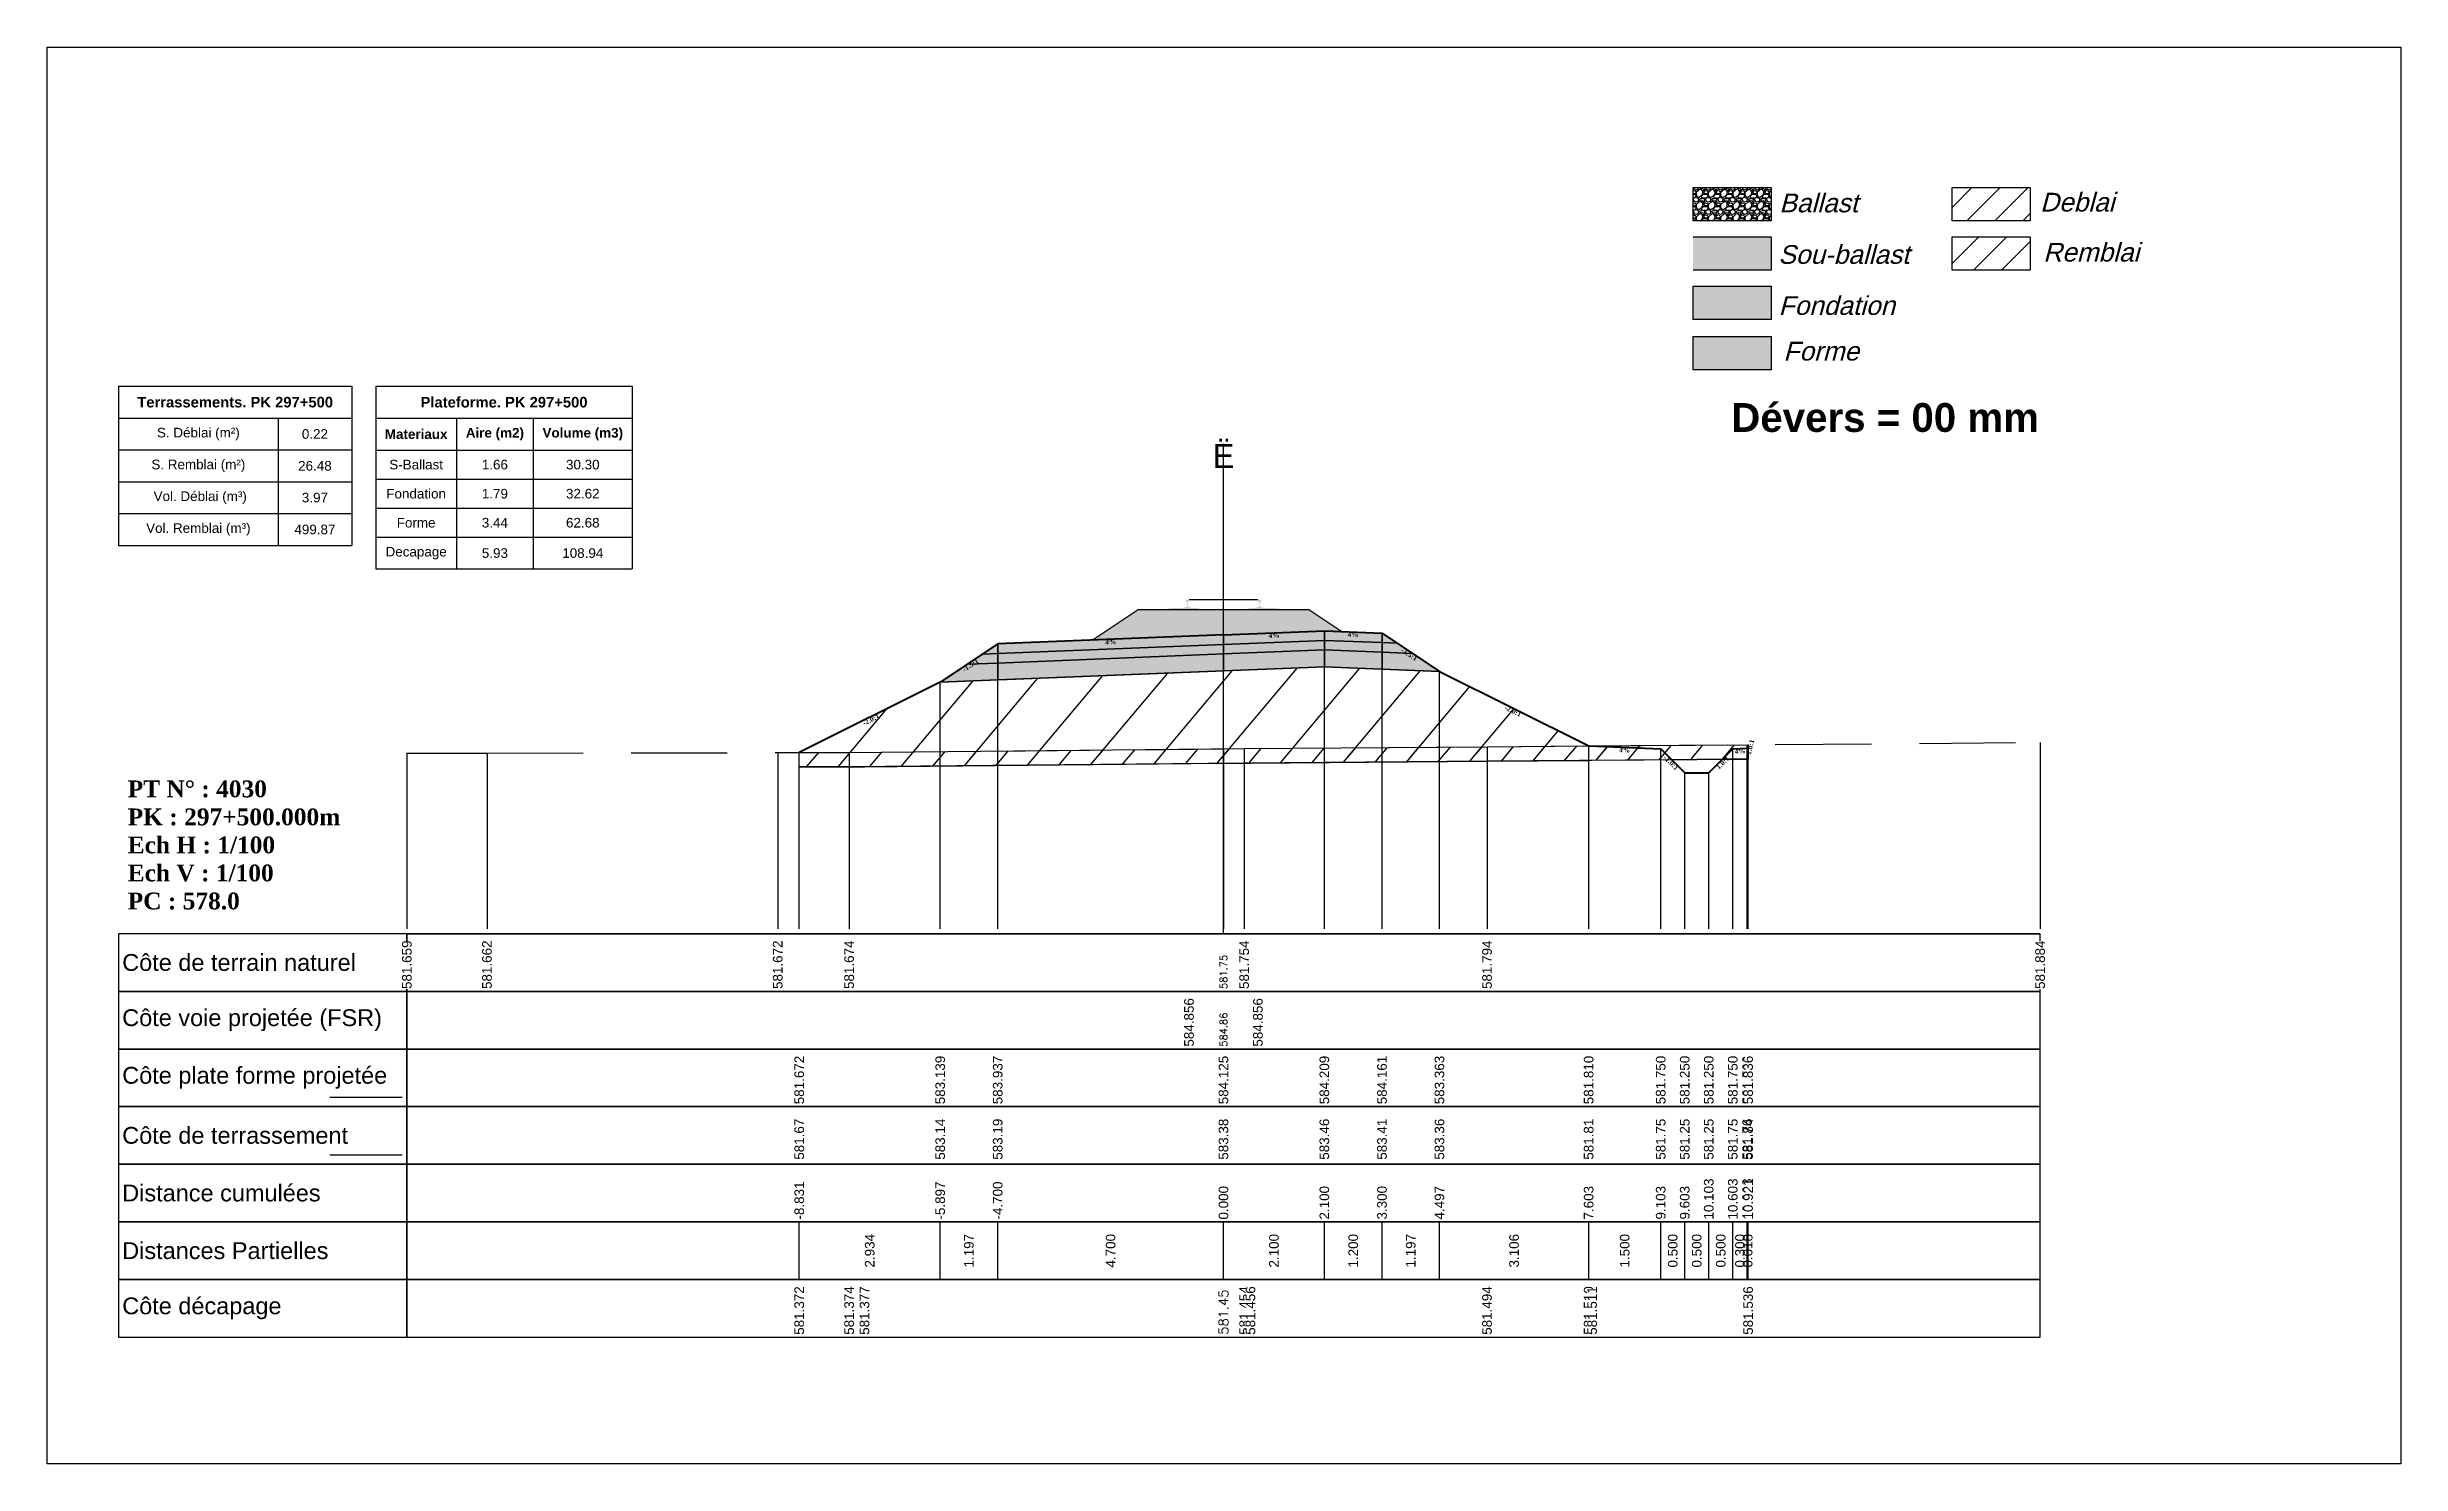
# Model space of a CAD drawing. Header units: millimetres. Extents: x 2762 to 3076, y 916 to 3305.
# Drawn here: x 3026.54 to 3075.54, y 2667.65 to 2697.15 of the extents above; entities that cross this region are included whole.
import ezdxf

# ---------------------------------------------------------------- set-up
doc = ezdxf.new("R2010")
doc.units = ezdxf.units.MM
doc.header["$LTSCALE"] = 2
doc.linetypes.add('CACHE', pattern=[9.525, 6.35, -3.175])
doc.linetypes.add('DASHED', pattern=[0.75, 0.5, -0.25])
for name, color, linetype in [('C-ANNO-TABL', 1, 'Continuous'), ('C-ANNO-TABL-TEXT', 150, 'Continuous'), ('C-ANNO-TABL-TITL', 150, 'Continuous'), ('C-ANNO-TABL-TTBL', 5, 'Continuous'), ('C-ROAD-CORR', 5, 'Continuous'), ('C-ROAD-SCTN', 7, 'Continuous')]:
    doc.layers.add(name, color=color, linetype=linetype)
doc.styles.add('ARIAL', font='arial.ttf')
doc.styles.add('C3D_Etiquette', font='romans.shx')
doc.styles.add('C3D_Profil_Travers', font='romans.shx')
doc.styles.get("Standard").update_dxf_attribs({"font": 'arial.ttf'})

msp = doc.modelspace()

# ---------------------------------------------------------------- texts
at = {"insert": (3061.599, 2689.733), "char_height": 0.6, "attachment_point": 1}
msp.add_mtext_dynamic_manual_height_columns('{\\fArial|b1|i0|c0|p34;Dévers = 00 mm}', width=8.82587, gutter_width=1.25, heights=[0], dxfattribs=at)
at = {"color": 7, "linetype": 'Continuous', "lineweight": -3}
for s, insert, char_height, attachment_point, style in [('{\\fWingdings|b0|i0|c2|p0;Ë}', (3051.03, 2688.384), 0.5, 8, 'C3D_Profil_Travers'), ('{\\fTimes New Roman|b1|i0|c0|p18;PT N° : 4030\\PPK : 297+500.000m\\PEch H : 1/100\\PEch V : 1/100\\PPC : 578.0}', (3028.218, 2679.184), 0.35, 7, 'C3D_Profil_Travers'), ('{\\fArial|b0|i0|c0|p34;Côte de terrain naturel}', (3028.104, 2678.084), 0.35, 4, 'C3D_Etiquette'), ('{\\fArial|b0|i0|c0|p34;Côte plate forme projetée}', (3028.104, 2675.684), 0.35, 4, 'C3D_Etiquette'), ('{\\fArial|b0|i0|c0|p34;Côte de terrassement}', (3028.104, 2674.484), 0.35, 4, 'C3D_Etiquette'), ('{\\fArial|b0|i0|c0|p34;Distance cumulées}', (3028.104, 2673.284), 0.35, 4, 'C3D_Etiquette'), ('{\\fArial|b0|i0|c0|p34;Distances Partielles}', (3028.104, 2672.084), 0.35, 4, 'C3D_Etiquette'), ('{\\fArial|b0|i0|c0|p34;Côte décapage}', (3028.104, 2670.884), 0.35, 4, 'C3D_Etiquette')]:
    msp.add_mtext(s, dxfattribs=dict(at, insert=insert, char_height=char_height, attachment_point=attachment_point, style=style))
at = {"color": 7, "linetype": 'Continuous', "lineweight": -3, "char_height": 0.1, "attachment_point": 2, "style": 'C3D_Etiquette'}
for s, insert, width, rotation in [('{\\fTimes New Roman|b1|i0|c0|p18;4%}', (3048.68, 2684.811), 0.42071, 2.2906), ('{\\fTimes New Roman|b1|i0|c0|p18;4%}', (3052.08, 2684.947), 0.37094, 2.2906), ('{\\fTimes New Roman|b1|i0|c0|p18;4%}', (3053.729, 2684.965), 0.42071, 357.7094), ('{\\fTimes New Roman|b1|i0|c0|p18;-1.5:1}', (3045.733, 2684.319), 0.34598, 33.6901), ('{\\fTimes New Roman|b1|i0|c0|p18;-1.5:1}', (3054.926, 2684.543), 0.34598, 326.3099), ('{\\fTimes New Roman|b1|i0|c0|p18;-2.0:1}', (3043.668, 2683.186), 0.34598, 26.5651), ('{\\fTimes New Roman|b1|i0|c0|p18;-2.0:1}', (3057.078, 2683.367), 0.34598, 333.4349), ('{\\fTimes New Roman|b1|i0|c0|p18;4%}', (3059.382, 2682.56), 0.42071, 357.7094), ('{\\fTimes New Roman|b1|i0|c0|p18;-1.0:1}', (3060.38, 2682.281), 0.34598, 315), ('{\\fTimes New Roman|b1|i0|c0|p18;1.0:1}', (3061.385, 2682.281), 0.29001, 45), ('{\\fTimes New Roman|b1|i0|c0|p18;4%}', (3061.783, 2682.536), 0.37094, 2.2906), ('{\\fTimes New Roman|b1|i0|c0|p18;1.0:1}', (3061.946, 2682.582), 0.29446, 75.9638)]:
    msp.add_mtext(s, dxfattribs=dict(at, insert=insert, width=width, rotation=rotation))
at = {"color": 7, "linetype": 'Continuous', "lineweight": -3, "rotation": 90, "style": 'C3D_Profil_Travers'}
for s, insert, char_height, attachment_point in [('581.75', (3051.03, 2677.534), 0.15, 4), ('584.86', (3051.03, 2676.334), 0.15, 4), ('{\\fArial|b0|i0|c0|p34;581.67}', (3042.199, 2673.979), 0.2, 4), ('{\\fArial|b0|i0|c0|p34;583.14}', (3045.133, 2673.979), 0.2, 4), ('{\\fArial|b0|i0|c0|p34;583.19}', (3046.33, 2673.979), 0.2, 4), ('{\\fArial|b0|i0|c0|p34;583.38}', (3051.03, 2673.979), 0.2, 4), ('{\\fArial|b0|i0|c0|p34;583.46}', (3053.13, 2673.979), 0.2, 4), ('{\\fArial|b0|i0|c0|p34;583.41}', (3054.33, 2673.979), 0.2, 4), ('{\\fArial|b0|i0|c0|p34;583.36}', (3055.526, 2673.979), 0.2, 4), ('{\\fArial|b0|i0|c0|p34;581.81}', (3058.632, 2673.979), 0.2, 4), ('{\\fArial|b0|i0|c0|p34;581.75}', (3060.132, 2673.979), 0.2, 4), ('{\\fArial|b0|i0|c0|p34;581.25}', (3060.632, 2673.979), 0.2, 4), ('{\\fArial|b0|i0|c0|p34;581.25}', (3061.132, 2673.979), 0.2, 4), ('{\\fArial|b0|i0|c0|p34;581.75}', (3061.632, 2673.979), 0.2, 4), ('{\\fArial|b0|i0|c0|p34;581.76}', (3061.932, 2673.979), 0.2, 4), ('{\\fArial|b0|i0|c0|p34;581.84}', (3061.951, 2673.979), 0.2, 4), ('{\\fArial|b0|i0|c0|p34;2.934}', (3043.666, 2672.084), 0.2, 5), ('{\\fArial|b0|i0|c0|p34;1.197}', (3045.731, 2672.084), 0.2, 5), ('{\\fArial|b0|i0|c0|p34;4.700}', (3048.68, 2672.084), 0.2, 5), ('{\\fArial|b0|i0|c0|p34;2.100}', (3052.08, 2672.084), 0.2, 5), ('{\\fArial|b0|i0|c0|p34;1.200}', (3053.73, 2672.084), 0.2, 5), ('{\\fArial|b0|i0|c0|p34;1.197}', (3054.928, 2672.084), 0.2, 5), ('{\\fArial|b0|i0|c0|p34;3.106}', (3057.079, 2672.084), 0.2, 5), ('{\\fArial|b0|i0|c0|p34;1.500}', (3059.382, 2672.084), 0.2, 5), ('{\\fArial|b0|i0|c0|p34;0.500}', (3060.382, 2672.084), 0.2, 5), ('{\\fArial|b0|i0|c0|p34;0.500}', (3060.882, 2672.084), 0.2, 5), ('{\\fArial|b0|i0|c0|p34;0.500}', (3061.382, 2672.084), 0.2, 5), ('{\\fArial|b0|i0|c0|p34;0.300}', (3061.782, 2672.084), 0.2, 5), ('{\\fArial|b0|i0|c0|p34;0.018}', (3061.942, 2672.084), 0.2, 5), ('581.45', (3051.03, 2670.334), 0.2, 4)]:
    msp.add_mtext(s, dxfattribs=dict(at, insert=insert, char_height=char_height, attachment_point=attachment_point))
at = {"color": 7, "linetype": 'Continuous', "lineweight": -3, "insert": (3028.104, 2676.884), "char_height": 0.35, "attachment_point": 4}
msp.add_mtext('{\\fArial|b0|i0|c0|p34;Côte voie projetée (FSR)}', dxfattribs=at)
at = {"layer": 'C-ANNO-TABL-TEXT', "color": 7, "style": 'ARIAL', "oblique": 15}
for s, p in [('Ballast', (3062.599, 2693.705)), ('Deblai', (3068.029, 2693.721)), ('Sou-ballast', (3062.579, 2692.632)), ('Remblai', (3068.093, 2692.679)), ('Fondation', (3062.584, 2691.569)), ('Forme', (3062.684, 2690.619))]:
    msp.add_text(s, height=0.39, dxfattribs=at).set_placement(p)
at = {"layer": 'C-ANNO-TABL-TEXT', "color": 7, "linetype": 'Continuous', "lineweight": -3, "char_height": 0.2, "attachment_point": 5, "style": 'ARIAL'}
for s, insert in [('{\\fArial|b0|i0|c0|p34;\\C7;0.22}', (3032.116, 2689.088)), ('{\\fArial|b0|i0|c0|p34;\\C7;26.48}', (3032.116, 2688.426)), ('{\\fArial|b0|i0|c0|p34;\\C7;S-Ballast}', (3034.223, 2688.451)), ('{\\fArial|b0|i0|c0|p34;\\C7;1.66}', (3035.862, 2688.451)), ('{\\C18;\\c0;30.30}', (3037.692, 2688.451)), ('{\\fArial|b0|i0|c0|p34;\\C7;3.97}', (3032.116, 2687.764)), ('{\\fArial|b0|i0|c0|p34;\\C7;Fondation}', (3034.223, 2687.845)), ('{\\fArial|b0|i0|c0|p34;\\C7;1.79}', (3035.862, 2687.845)), ('{\\C18;\\c0;32.62}', (3037.692, 2687.845)), ('{\\fArial|b0|i0|c0|p34;\\C7;499.87}', (3032.116, 2687.101)), ('{\\fArial|b0|i0|c0|p34;\\C7;Forme}', (3034.223, 2687.241)), ('{\\fArial|b0|i0|c0|p34;\\C7;3.44}', (3035.862, 2687.241)), ('{\\C18;\\c0;62.68}', (3037.692, 2687.241)), ('{\\fArial|b0|i0|c0|p34;\\C7;Decapage}', (3034.223, 2686.609)), ('{\\fArial|b0|i0|c0|p34;\\C7;5.93}', (3035.862, 2686.609)), ('{\\C18;\\c0;108.94}', (3037.692, 2686.609))]:
    msp.add_mtext(s, dxfattribs=dict(at, insert=insert))
at = {"layer": 'C-ANNO-TABL-TITL', "color": 7, "linetype": 'Continuous', "lineweight": -3, "attachment_point": 5, "style": 'ARIAL'}
for s, insert, char_height in [('{\\fArial|b1|i0|c0|p34;\\C7;Terrassements. PK 297+500}', (3030.455, 2689.751), 0.22), ('{\\fArial|b1|i0|c0|p34;\\C18;\\c0;Plateforme. PK 297+500}', (3036.052, 2689.75), 0.22), ('{\\fArial|b0|i0|c0|p34;\\C7;S. Déblai (m²) }', (3029.689, 2689.088), 0.2), ('{\\fArial|b1|i0|c0|p34;\\C7;Materiaux   }', (3034.223, 2689.085), 0.2), ('{\\fArial|b1|i0|c0|p34;\\C7;Aire (m2)}', (3035.862, 2689.085), 0.2), ('{\\fArial|b1|i0|c0|p34;\\C7;Volume (m3)}', (3037.692, 2689.085), 0.2), ('{\\fArial|b0|i0|c0|p34;\\C7;S. Remblai (m²) }', (3029.689, 2688.426), 0.2), ('{\\fArial|b0|i0|c0|p34;\\C7; Vol. Déblai (m³) }', (3029.689, 2687.764), 0.2), ('{\\fArial|b0|i0|c0|p34;\\C7;Vol. Remblai (m³)}', (3029.689, 2687.101), 0.2)]:
    msp.add_mtext(s, dxfattribs=dict(at, insert=insert, char_height=char_height))

# ---------------------------------------------------------------- hatches: boundary and pattern name
h = msp.add_hatch(color=11)
h.dxf.hatch_style = 1
h.paths.add_polyline_path([(3062.431, 2693.191), (3060.805, 2693.191), (3060.805, 2692.499), (3062.431, 2692.499)])
h = msp.add_hatch(color=30)
h.dxf.hatch_style = 1
h.paths.add_polyline_path([(3062.431, 2692.164), (3060.805, 2692.164), (3060.805, 2691.472), (3062.431, 2691.472)])
h = msp.add_hatch(color=83)
h.dxf.hatch_style = 1
h.paths.add_polyline_path([(3062.431, 2691.118), (3060.805, 2691.118), (3060.805, 2690.426), (3062.431, 2690.426)])
at = {"linetype": 'Continuous', "lineweight": -3}
h = msp.add_hatch(dxfattribs=at)
h.set_pattern_fill('GRAVEL', color=252, scale=0.009, style=0)
h.set_pattern_definition([(228.0128, (3048.461781, 2685.028399), (-1.8288, -2.0574), [0.030755, -3.0447435]), (184.96974, (3048.441207, 2685.005539), (2.743199999, 0.228600013), [0.0527764, -5.2248644]), (132.51045, (3048.388629, 2685.000967), (2.286, -2.5146), [0.0372133, -3.684125]), (267.2737, (3048.299475, 2684.943817), (0.2286, 4.572), [0.0480604, -4.7579794]), (292.83365, (3048.297189, 2684.895811), (-1.143, 2.7432), [0.047127, -4.6655827]), (357.2737, (3048.315477, 2684.852377), (-4.572, 0.2286), [0.0480604, -4.7579794]), (37.69424, (3048.363483, 2684.8500906), (-2.9718, -2.286), [0.0635574, -6.2921804]), (72.25533, (3048.413775, 2684.888953), (1.6002, 5.0292), [0.0600048, -5.940473]), (121.42957, (3048.432063, 2684.946103), (-1.8288, 2.9718), [0.048223, -4.774099]), (175.23636, (3048.406917, 2684.98725), (2.5146, -0.2286), [0.055054, -2.697654]), (222.39744, (3048.352053, 2684.9918226), (-2.7432, -2.5146), [0.071197, -7.0485095]), (138.81407, (3048.52579, 2684.94153), (-1.6002, 1.3716), [0.0243004, -2.405751]), (171.46923, (3048.507501, 2684.957533), (2.9718, -0.4572), [0.0462314, -4.5769175]), (225, (3048.46178, 2684.96439), (-3e-17, -0.2286), [0.032329, -0.29096]), (203.1986, (3048.44578, 2684.991823), (1.143, 0.4572), [0.01741, -1.723556]), (291.8014, (3048.429777, 2684.984965), (-0.2286, 0.6858), [0.024621, -1.206428]), (30.9638, (3048.43892, 2684.962105), (0.6858, 0.4572), [0.039989, -1.292967]), (161.565, (3048.47321, 2684.98268), (0.4572, -0.2286), [0.028916, -0.693981]), (16.38954, (3048.297189, 2684.984965), (2.286, 0.6858), [0.040508, -4.0102944]), (70.34618, (3048.336051, 2684.996395), (-0.9144, -2.5146), [0.033984, -3.3643994]), (293.1986, (3048.47321, 2685.0284), (-0.4572, 1.143), [0.034819, -1.7061465]), (343.61046, (3048.486927, 2684.996395), (-2.286, 0.6858), [0.040508, -4.0102944]), (339.44395, (3048.29719, 2684.843233), (-1.143, 0.4572), [0.039063, -1.914096]), (294.77514, (3048.333765, 2684.829517), (-1.143, 2.5146), [0.0327305, -3.2403234]), (66.8014, (3048.475497, 2684.7998), (0.4572, 1.143), [0.034819, -1.7061465]), (17.35402, (3048.489213, 2684.831803), (-2.9718, -0.9144), [0.0383204, -3.793714]), (69.44395, (3048.363483, 2684.799799), (-0.4572, -1.143), [0.0195316, -1.933628]), (101.3099, (3048.46178, 2684.7998), (-0.2286, 0.9144), [0.011656, -1.1539795]), (165.9638, (3048.459495, 2684.81123), (0.6858, -0.2286), [0.047127, -0.895415]), (186.009, (3048.413775, 2684.822659), (2.286, 0.2286), [0.043674, -4.323723]), (303.69, (3048.43892, 2684.94153), (-0.2286, 0.4572), [0.032969, -0.79126]), (353.15723, (3048.457209, 2684.914099), (3.8862, -0.4572), [0.05756, -5.698441]), (60.9454, (3048.51436, 2684.90724), (-0.9144, -1.6002), [0.023536, -2.330045]), (90, (3048.5258, 2684.92781), (-0.2286, 0.2286), [0.013716, -0.214884]), (120.25644, (3048.409203, 2684.829517), (0.9144, -1.6002), [0.031758, -3.1440547]), (48.0128, (3048.393201, 2684.856949), (1.8288, 2.0574), [0.06151, -3.0139886]), (0, (3048.43435, 2684.90267), (0.2286, 0.2286), [0.059436, -0.169164]), (325.30485, (3048.493785, 2684.902669), (2.286, -1.6002), [0.036145, -3.5783385]), (254.0546, (3048.523503, 2684.882095), (-0.2286, -0.9144), [0.033285, -1.6309485]), (207.64598, (3048.514359, 2684.850091), (-4.3434, -2.286), [0.054193, -5.365122]), (175.42608, (3048.466353, 2684.824945), (-2.9718, 0.2286), [0.0573327, -5.675926])])
h.paths.add_polyline_path([(3048.297, 2684.8), (3049.255, 2685.438), (3052.805, 2685.438), (3053.494, 2684.979), (3053.13, 2684.993)])
msp.add_hatch(color=254, dxfattribs=at).paths.add_polyline_path([(3049.812, 2685.257), (3049.812, 2685.442), (3049.927, 2685.463), (3050.275, 2685.463), (3050.275, 2685.468), (3050.201, 2685.468), (3050.201, 2685.478), (3050.202, 2685.479), (3050.204, 2685.48), (3050.205, 2685.48), (3050.225, 2685.482), (3050.228, 2685.482), (3050.231, 2685.483), (3050.259, 2685.494), (3050.262, 2685.495), (3050.263, 2685.496), (3050.264, 2685.498), (3050.265, 2685.502), (3050.266, 2685.509), (3050.267, 2685.518), (3050.268, 2685.528), (3050.268, 2685.552), (3050.267, 2685.568), (3050.267, 2685.575), (3050.266, 2685.581), (3050.265, 2685.585), (3050.265, 2685.587), (3050.264, 2685.59), (3050.263, 2685.592), (3050.262, 2685.593), (3050.261, 2685.595), (3050.26, 2685.596), (3050.244, 2685.601), (3050.242, 2685.603), (3050.241, 2685.604), (3050.24, 2685.605), (3050.24, 2685.608), (3050.24, 2685.626), (3050.241, 2685.63), (3050.242, 2685.632), (3050.244, 2685.635), (3050.246, 2685.636), (3050.249, 2685.638), (3050.25, 2685.638), (3050.254, 2685.639), (3050.258, 2685.639), (3050.261, 2685.64), (3050.265, 2685.64), (3050.27, 2685.64), (3050.273, 2685.64), (3050.276, 2685.64), (3050.28, 2685.64), (3050.283, 2685.64), (3050.287, 2685.64), (3050.292, 2685.64), (3050.295, 2685.639), (3050.299, 2685.639), (3050.303, 2685.638), (3050.304, 2685.638), (3050.306, 2685.636), (3050.309, 2685.635), (3050.311, 2685.632), (3050.312, 2685.63), (3050.312, 2685.626), (3050.312, 2685.608), (3050.312, 2685.605), (3050.312, 2685.604), (3050.311, 2685.603), (3050.309, 2685.601), (3050.293, 2685.596), (3050.292, 2685.595), (3050.29, 2685.593), (3050.289, 2685.592), (3050.289, 2685.59), (3050.288, 2685.587), (3050.287, 2685.585), (3050.287, 2685.581), (3050.286, 2685.575), (3050.285, 2685.568), (3050.285, 2685.552), (3050.285, 2685.528), (3050.286, 2685.518), (3050.287, 2685.509), (3050.288, 2685.502), (3050.289, 2685.498), (3050.29, 2685.496), (3050.291, 2685.495), (3050.293, 2685.494), (3050.322, 2685.483), (3050.325, 2685.482), (3050.328, 2685.482), (3050.348, 2685.48), (3050.349, 2685.48), (3050.35, 2685.479), (3050.351, 2685.478), (3050.351, 2685.468), (3050.277, 2685.468), (3050.277, 2685.463), (3050.481, 2685.463), (3050.613, 2685.432), (3051.447, 2685.432), (3051.578, 2685.463), (3051.782, 2685.463), (3051.782, 2685.468), (3051.708, 2685.468), (3051.708, 2685.478), (3051.709, 2685.479), (3051.711, 2685.48), (3051.712, 2685.48), (3051.732, 2685.482), (3051.735, 2685.482), (3051.738, 2685.483), (3051.766, 2685.494), (3051.769, 2685.495), (3051.77, 2685.496), (3051.771, 2685.498), (3051.772, 2685.502), (3051.773, 2685.509), (3051.774, 2685.518), (3051.775, 2685.528), (3051.775, 2685.552), (3051.774, 2685.568), (3051.774, 2685.575), (3051.773, 2685.581), (3051.772, 2685.585), (3051.772, 2685.587), (3051.771, 2685.59), (3051.77, 2685.592), (3051.769, 2685.593), (3051.768, 2685.595), (3051.767, 2685.596), (3051.751, 2685.601), (3051.749, 2685.603), (3051.748, 2685.604), (3051.747, 2685.605), (3051.747, 2685.608), (3051.747, 2685.626), (3051.748, 2685.63), (3051.749, 2685.632), (3051.751, 2685.635), (3051.753, 2685.636), (3051.756, 2685.638), (3051.757, 2685.638), (3051.761, 2685.639), (3051.765, 2685.639), (3051.768, 2685.64), (3051.772, 2685.64), (3051.777, 2685.64), (3051.78, 2685.64), (3051.783, 2685.64), (3051.787, 2685.64), (3051.79, 2685.64), (3051.794, 2685.64), (3051.799, 2685.64), (3051.802, 2685.639), (3051.806, 2685.639), (3051.81, 2685.638), (3051.811, 2685.638), (3051.813, 2685.636), (3051.816, 2685.635), (3051.818, 2685.632), (3051.819, 2685.63), (3051.819, 2685.626), (3051.819, 2685.608), (3051.819, 2685.605), (3051.819, 2685.604), (3051.818, 2685.603), (3051.816, 2685.601), (3051.8, 2685.596), (3051.799, 2685.595), (3051.797, 2685.593), (3051.796, 2685.592), (3051.796, 2685.59), (3051.795, 2685.587), (3051.794, 2685.585), (3051.794, 2685.581), (3051.793, 2685.575), (3051.792, 2685.568), (3051.792, 2685.552), (3051.792, 2685.528), (3051.793, 2685.518), (3051.794, 2685.509), (3051.795, 2685.502), (3051.796, 2685.498), (3051.797, 2685.496), (3051.798, 2685.495), (3051.8, 2685.494), (3051.829, 2685.483), (3051.832, 2685.482), (3051.835, 2685.482), (3051.855, 2685.48), (3051.856, 2685.48), (3051.857, 2685.479), (3051.858, 2685.478), (3051.858, 2685.468), (3051.784, 2685.468), (3051.784, 2685.463), (3052.132, 2685.463), (3052.247, 2685.442), (3052.247, 2685.257)])
h = msp.add_hatch(color=30, dxfattribs=at)
h.paths.add_polyline_path([(3054.33, 2684.545), (3054.33, 2684.745), (3054.649, 2684.732), (3054.968, 2684.52)])
h.paths.add_polyline_path([(3053.13, 2684.593), (3053.13, 2684.793), (3054.33, 2684.745), (3054.33, 2684.545)])
h.paths.add_polyline_path([(3051.03, 2684.509), (3051.03, 2684.709), (3053.13, 2684.793), (3053.13, 2684.593)])
h.paths.add_polyline_path([(3046.33, 2684.321), (3046.33, 2684.521), (3051.03, 2684.709), (3051.03, 2684.509)])
h.paths.add_polyline_path([(3045.691, 2684.296), (3046.01, 2684.508), (3046.33, 2684.521), (3046.33, 2684.321)])
h = msp.add_hatch(color=11, dxfattribs=at)
h.paths.add_polyline_path([(3054.33, 2684.745), (3054.33, 2684.945), (3054.649, 2684.732)])
h.paths.add_polyline_path([(3053.13, 2684.793), (3053.13, 2684.993), (3054.33, 2684.945), (3054.33, 2684.745)])
h.paths.add_polyline_path([(3051.03, 2684.709), (3051.03, 2684.909), (3053.13, 2684.993), (3053.13, 2684.793)])
h.paths.add_polyline_path([(3046.33, 2684.521), (3046.33, 2684.721), (3051.03, 2684.909), (3051.03, 2684.709)])
h.paths.add_polyline_path([(3046.01, 2684.508), (3046.33, 2684.721), (3046.33, 2684.521)])
h = msp.add_hatch(dxfattribs=at)
h.set_pattern_fill('_U', color=3, angle=50, style=0, pattern_type=0)
h.set_pattern_definition([(50, (3061.4142, 2682.3159), (-0.766044, 0.64279), [])])
h.paths.add_polyline_path([(3061.414, 2682.316), (3061.632, 2682.534), (3061.932, 2682.546), (3061.951, 2682.62), (3061.951, 2682.32)])
h.paths.add_polyline_path([(3042.199, 2682.156), (3042.199, 2682.456), (3045.133, 2683.923), (3053.13, 2684.243), (3055.526, 2684.147), (3058.632, 2682.594), (3060.132, 2682.534), (3060.359, 2682.308), (3056.516, 2682.278), (3051.461, 2682.238), (3043.237, 2682.158)])
h = msp.add_hatch(color=83, dxfattribs=at)
h.paths.add_polyline_path([(3054.33, 2684.195), (3054.33, 2684.545), (3054.968, 2684.52), (3055.526, 2684.147)])
h.paths.add_polyline_path([(3053.13, 2684.243), (3053.13, 2684.593), (3054.33, 2684.545), (3054.33, 2684.195)])
h.paths.add_polyline_path([(3051.03, 2684.159), (3051.03, 2684.509), (3053.13, 2684.593), (3053.13, 2684.243)])
h.paths.add_polyline_path([(3046.33, 2683.971), (3046.33, 2684.321), (3051.03, 2684.509), (3051.03, 2684.159)])
h.paths.add_polyline_path([(3045.133, 2683.923), (3045.691, 2684.296), (3046.33, 2684.321), (3046.33, 2683.971)])
h = msp.add_hatch(dxfattribs=at)
h.set_pattern_fill('_U', color=150, scale=0.5, angle=50, style=0, pattern_type=0)
h.set_pattern_definition([(50, (3061.4142, 2682.3159), (-0.383022, 0.321394), [])])
h.paths.add_polyline_path([(3061.414, 2682.316), (3061.632, 2682.534), (3061.932, 2682.546), (3061.951, 2682.62), (3061.951, 2682.32)])
h.paths.add_polyline_path([(3058.632, 2682.594), (3061.951, 2682.62), (3061.932, 2682.546), (3061.632, 2682.534), (3061.414, 2682.316), (3060.359, 2682.308), (3060.132, 2682.534)])
h.paths.add_polyline_path([(3042.199, 2682.156), (3042.199, 2682.456), (3043.237, 2682.458), (3051.461, 2682.538), (3056.516, 2682.578), (3058.632, 2682.594), (3060.132, 2682.534), (3060.359, 2682.308), (3056.516, 2682.278), (3051.461, 2682.238), (3043.237, 2682.158)])

# ---------------------------------------------------------------- linework, layer by layer
for p, q in [((3060.805, 2694.219), (3062.431, 2694.219)), ((3060.805, 2694.219), (3062.431, 2694.219)), ((3060.805, 2693.527), (3060.805, 2694.219)), ((3062.431, 2694.219), (3062.431, 2693.527)), ((3062.431, 2694.219), (3062.431, 2693.527)), ((3066.198, 2694.219), (3067.824, 2694.219)), ((3066.198, 2693.527), (3066.198, 2694.219)), ((3067.824, 2694.219), (3067.824, 2693.527)), ((3062.431, 2693.527), (3060.805, 2693.527)), ((3062.431, 2693.527), (3060.805, 2693.527)), ((3060.805, 2693.191), (3062.431, 2693.191)), ((3062.431, 2693.191), (3062.431, 2692.499)), ((3067.824, 2693.527), (3066.198, 2693.527)), ((3066.198, 2693.191), (3067.824, 2693.191)), ((3066.198, 2692.499), (3066.198, 2693.191)), ((3067.824, 2693.191), (3067.824, 2692.499)), ((3062.431, 2692.499), (3060.805, 2692.499)), ((3060.805, 2692.164), (3062.431, 2692.164)), ((3060.805, 2691.472), (3060.805, 2692.164)), ((3062.431, 2692.164), (3062.431, 2691.472)), ((3067.824, 2692.499), (3066.198, 2692.499)), ((3062.431, 2691.472), (3060.805, 2691.472)), ((3060.805, 2691.118), (3062.431, 2691.118)), ((3060.805, 2690.426), (3060.805, 2691.118)), ((3062.431, 2691.118), (3062.431, 2690.426)), ((3062.431, 2690.426), (3060.805, 2690.426))]:
    msp.add_line(p, q)
at = {"linetype": 'Continuous'}
for p, q in [((3060.808, 2694.172), (3060.805, 2694.173)), ((3060.805, 2694.17), (3060.808, 2694.172)), ((3060.845, 2694.144), (3060.805, 2694.15)), ((3060.805, 2694.104), (3060.855, 2694.098)), ((3060.805, 2694.083), (3060.831, 2694.083)), ((3060.811, 2694.219), (3060.824, 2694.188)), ((3060.823, 2694.188), (3060.866, 2694.175)), ((3060.83, 2694.086), (3060.864, 2694.063)), ((3060.868, 2694.128), (3060.847, 2694.145)), ((3060.854, 2694.088), (3060.867, 2694.111)), ((3060.864, 2694.061), (3060.854, 2694.025)), ((3060.866, 2694.175), (3060.91, 2694.188)), ((3060.869, 2694.129), (3060.867, 2694.076)), ((3060.867, 2694.111), (3060.867, 2694.127)), ((3060.867, 2694.076), (3060.887, 2694.028)), ((3060.934, 2694.175), (3060.875, 2694.122)), ((3060.887, 2694.025), (3060.94, 2694.022)), ((3060.91, 2694.187), (3060.921, 2694.219)), ((3060.987, 2694.175), (3060.926, 2694.18)), ((3060.94, 2694.025), (3060.996, 2694.068)), ((3060.967, 2694.193), (3060.943, 2694.219)), ((3061.01, 2694.199), (3060.952, 2694.194)), ((3060.974, 2694.033), (3061.019, 2694.083)), ((3060.993, 2694.003), (3060.975, 2694.034)), ((3061.014, 2694.131), (3060.986, 2694.176)), ((3060.996, 2694.068), (3061.016, 2694.132)), ((3061.013, 2694.175), (3061.023, 2694.15)), ((3061.032, 2694.183), (3061.014, 2694.176)), ((3061.019, 2694.083), (3061.085, 2694.083)), ((3061.024, 2694.149), (3061.062, 2694.172)), ((3061.049, 2694.152), (3061.024, 2694.127)), ((3061.024, 2694.127), (3061.044, 2694.096)), ((3061.044, 2694.219), (3061.026, 2694.198)), ((3061.044, 2694.219), (3061.026, 2694.198)), ((3061.062, 2694.172), (3061.031, 2694.182)), ((3061.045, 2694.106), (3061.109, 2694.098)), ((3061.099, 2694.144), (3061.049, 2694.151)), ((3061.099, 2694.144), (3061.049, 2694.151)), ((3061.065, 2694.219), (3061.078, 2694.188)), ((3061.065, 2694.219), (3061.078, 2694.188)), ((3061.077, 2694.188), (3061.12, 2694.175)), ((3061.077, 2694.188), (3061.12, 2694.175)), ((3061.084, 2694.086), (3061.118, 2694.063)), ((3061.122, 2694.128), (3061.101, 2694.145)), ((3061.122, 2694.128), (3061.101, 2694.145)), ((3061.108, 2694.088), (3061.121, 2694.111)), ((3061.118, 2694.061), (3061.108, 2694.025)), ((3061.12, 2694.175), (3061.164, 2694.188)), ((3061.12, 2694.175), (3061.164, 2694.188)), ((3061.123, 2694.129), (3061.121, 2694.076)), ((3061.123, 2694.129), (3061.121, 2694.076)), ((3061.121, 2694.111), (3061.121, 2694.127)), ((3061.121, 2694.111), (3061.121, 2694.127)), ((3061.121, 2694.076), (3061.141, 2694.028)), ((3061.188, 2694.175), (3061.129, 2694.122)), ((3061.188, 2694.175), (3061.129, 2694.122)), ((3061.141, 2694.025), (3061.194, 2694.022)), ((3061.164, 2694.187), (3061.175, 2694.219)), ((3061.164, 2694.187), (3061.175, 2694.219)), ((3061.241, 2694.175), (3061.18, 2694.18)), ((3061.241, 2694.175), (3061.18, 2694.18)), ((3061.194, 2694.025), (3061.25, 2694.068)), ((3061.194, 2694.025), (3061.25, 2694.068)), ((3061.221, 2694.193), (3061.197, 2694.219)), ((3061.221, 2694.193), (3061.197, 2694.219)), ((3061.264, 2694.199), (3061.206, 2694.194)), ((3061.264, 2694.199), (3061.206, 2694.194)), ((3061.228, 2694.033), (3061.273, 2694.083)), ((3061.228, 2694.033), (3061.273, 2694.083)), ((3061.247, 2694.003), (3061.229, 2694.034)), ((3061.247, 2694.003), (3061.229, 2694.034)), ((3061.268, 2694.131), (3061.24, 2694.176)), ((3061.268, 2694.131), (3061.24, 2694.176)), ((3061.25, 2694.068), (3061.27, 2694.132)), ((3061.25, 2694.068), (3061.27, 2694.132)), ((3061.267, 2694.175), (3061.277, 2694.15)), ((3061.267, 2694.175), (3061.277, 2694.15)), ((3061.286, 2694.183), (3061.268, 2694.176)), ((3061.286, 2694.183), (3061.268, 2694.176)), ((3061.273, 2694.083), (3061.339, 2694.083)), ((3061.273, 2694.083), (3061.339, 2694.083)), ((3061.278, 2694.149), (3061.316, 2694.172)), ((3061.278, 2694.149), (3061.316, 2694.172)), ((3061.303, 2694.152), (3061.278, 2694.127)), ((3061.303, 2694.152), (3061.278, 2694.127)), ((3061.278, 2694.127), (3061.298, 2694.096)), ((3061.278, 2694.127), (3061.298, 2694.096)), ((3061.298, 2694.219), (3061.28, 2694.198)), ((3061.298, 2694.219), (3061.28, 2694.198)), ((3061.316, 2694.172), (3061.285, 2694.182)), ((3061.316, 2694.172), (3061.285, 2694.182)), ((3061.299, 2694.106), (3061.363, 2694.098)), ((3061.299, 2694.106), (3061.363, 2694.098)), ((3061.353, 2694.144), (3061.303, 2694.151)), ((3061.353, 2694.144), (3061.303, 2694.151)), ((3061.319, 2694.219), (3061.332, 2694.188)), ((3061.319, 2694.219), (3061.332, 2694.188)), ((3061.331, 2694.188), (3061.374, 2694.175)), ((3061.331, 2694.188), (3061.374, 2694.175)), ((3061.338, 2694.086), (3061.372, 2694.063)), ((3061.338, 2694.086), (3061.372, 2694.063)), ((3061.376, 2694.128), (3061.355, 2694.145)), ((3061.376, 2694.128), (3061.355, 2694.145)), ((3061.362, 2694.088), (3061.375, 2694.111)), ((3061.362, 2694.088), (3061.375, 2694.111)), ((3061.372, 2694.061), (3061.362, 2694.025)), ((3061.372, 2694.061), (3061.362, 2694.025)), ((3061.374, 2694.175), (3061.418, 2694.188)), ((3061.374, 2694.175), (3061.418, 2694.188)), ((3061.377, 2694.129), (3061.375, 2694.076)), ((3061.377, 2694.129), (3061.375, 2694.076)), ((3061.375, 2694.111), (3061.375, 2694.127)), ((3061.375, 2694.111), (3061.375, 2694.127)), ((3061.375, 2694.076), (3061.395, 2694.028)), ((3061.375, 2694.076), (3061.395, 2694.028)), ((3061.442, 2694.175), (3061.383, 2694.122)), ((3061.442, 2694.175), (3061.383, 2694.122)), ((3061.395, 2694.025), (3061.448, 2694.022)), ((3061.395, 2694.025), (3061.448, 2694.022)), ((3061.418, 2694.187), (3061.429, 2694.219)), ((3061.418, 2694.187), (3061.429, 2694.219)), ((3061.495, 2694.175), (3061.434, 2694.18)), ((3061.495, 2694.175), (3061.434, 2694.18)), ((3061.448, 2694.025), (3061.504, 2694.068)), ((3061.448, 2694.025), (3061.504, 2694.068)), ((3061.475, 2694.193), (3061.451, 2694.219)), ((3061.475, 2694.193), (3061.451, 2694.219)), ((3061.518, 2694.199), (3061.46, 2694.194)), ((3061.518, 2694.199), (3061.46, 2694.194)), ((3061.482, 2694.033), (3061.527, 2694.083)), ((3061.482, 2694.033), (3061.527, 2694.083)), ((3061.501, 2694.003), (3061.483, 2694.034)), ((3061.501, 2694.003), (3061.483, 2694.034)), ((3061.522, 2694.131), (3061.494, 2694.176)), ((3061.522, 2694.131), (3061.494, 2694.176)), ((3061.504, 2694.068), (3061.524, 2694.132)), ((3061.504, 2694.068), (3061.524, 2694.132)), ((3061.521, 2694.175), (3061.531, 2694.15)), ((3061.521, 2694.175), (3061.531, 2694.15)), ((3061.54, 2694.183), (3061.522, 2694.176)), ((3061.54, 2694.183), (3061.522, 2694.176)), ((3061.527, 2694.083), (3061.593, 2694.083)), ((3061.527, 2694.083), (3061.593, 2694.083)), ((3061.532, 2694.149), (3061.57, 2694.172)), ((3061.532, 2694.149), (3061.57, 2694.172)), ((3061.557, 2694.152), (3061.532, 2694.127)), ((3061.557, 2694.152), (3061.532, 2694.127)), ((3061.532, 2694.127), (3061.552, 2694.096)), ((3061.532, 2694.127), (3061.552, 2694.096)), ((3061.552, 2694.219), (3061.534, 2694.198)), ((3061.552, 2694.219), (3061.534, 2694.198)), ((3061.57, 2694.172), (3061.539, 2694.182)), ((3061.57, 2694.172), (3061.539, 2694.182)), ((3061.553, 2694.106), (3061.617, 2694.098)), ((3061.553, 2694.106), (3061.617, 2694.098)), ((3061.607, 2694.144), (3061.557, 2694.151)), ((3061.607, 2694.144), (3061.557, 2694.151)), ((3061.573, 2694.219), (3061.586, 2694.188)), ((3061.573, 2694.219), (3061.586, 2694.188)), ((3061.585, 2694.188), (3061.628, 2694.175)), ((3061.585, 2694.188), (3061.628, 2694.175)), ((3061.592, 2694.086), (3061.626, 2694.063)), ((3061.592, 2694.086), (3061.626, 2694.063)), ((3061.63, 2694.128), (3061.609, 2694.145)), ((3061.63, 2694.128), (3061.609, 2694.145)), ((3061.616, 2694.088), (3061.629, 2694.111)), ((3061.616, 2694.088), (3061.629, 2694.111)), ((3061.626, 2694.061), (3061.616, 2694.025)), ((3061.626, 2694.061), (3061.616, 2694.025)), ((3061.628, 2694.175), (3061.672, 2694.188)), ((3061.628, 2694.175), (3061.672, 2694.188)), ((3061.631, 2694.129), (3061.629, 2694.076)), ((3061.631, 2694.129), (3061.629, 2694.076)), ((3061.629, 2694.111), (3061.629, 2694.127)), ((3061.629, 2694.111), (3061.629, 2694.127)), ((3061.629, 2694.076), (3061.649, 2694.028)), ((3061.629, 2694.076), (3061.649, 2694.028)), ((3061.696, 2694.175), (3061.637, 2694.122)), ((3061.696, 2694.175), (3061.637, 2694.122)), ((3061.649, 2694.025), (3061.702, 2694.022)), ((3061.649, 2694.025), (3061.702, 2694.022)), ((3061.672, 2694.187), (3061.683, 2694.219)), ((3061.672, 2694.187), (3061.683, 2694.219)), ((3061.749, 2694.175), (3061.688, 2694.18)), ((3061.749, 2694.175), (3061.688, 2694.18)), ((3061.702, 2694.025), (3061.758, 2694.068)), ((3061.702, 2694.025), (3061.758, 2694.068)), ((3061.729, 2694.193), (3061.705, 2694.219)), ((3061.729, 2694.193), (3061.705, 2694.219)), ((3061.772, 2694.199), (3061.714, 2694.194)), ((3061.772, 2694.199), (3061.714, 2694.194)), ((3061.736, 2694.033), (3061.781, 2694.083)), ((3061.736, 2694.033), (3061.781, 2694.083)), ((3061.755, 2694.003), (3061.737, 2694.034)), ((3061.755, 2694.003), (3061.737, 2694.034)), ((3061.776, 2694.131), (3061.748, 2694.176)), ((3061.776, 2694.131), (3061.748, 2694.176)), ((3061.758, 2694.068), (3061.778, 2694.132)), ((3061.758, 2694.068), (3061.778, 2694.132)), ((3061.775, 2694.175), (3061.785, 2694.15)), ((3061.775, 2694.175), (3061.785, 2694.15)), ((3061.794, 2694.183), (3061.776, 2694.176)), ((3061.794, 2694.183), (3061.776, 2694.176)), ((3061.781, 2694.083), (3061.847, 2694.083)), ((3061.781, 2694.083), (3061.847, 2694.083)), ((3061.786, 2694.149), (3061.824, 2694.172)), ((3061.786, 2694.149), (3061.824, 2694.172)), ((3061.811, 2694.152), (3061.786, 2694.127)), ((3061.811, 2694.152), (3061.786, 2694.127)), ((3061.786, 2694.127), (3061.806, 2694.096)), ((3061.786, 2694.127), (3061.806, 2694.096)), ((3061.806, 2694.219), (3061.788, 2694.198)), ((3061.806, 2694.219), (3061.788, 2694.198)), ((3061.824, 2694.172), (3061.793, 2694.182)), ((3061.824, 2694.172), (3061.793, 2694.182)), ((3061.807, 2694.106), (3061.871, 2694.098)), ((3061.807, 2694.106), (3061.871, 2694.098)), ((3061.861, 2694.144), (3061.811, 2694.151)), ((3061.861, 2694.144), (3061.811, 2694.151)), ((3061.827, 2694.219), (3061.84, 2694.188)), ((3061.827, 2694.219), (3061.84, 2694.188)), ((3061.839, 2694.188), (3061.882, 2694.175)), ((3061.839, 2694.188), (3061.882, 2694.175)), ((3061.846, 2694.086), (3061.88, 2694.063)), ((3061.846, 2694.086), (3061.88, 2694.063)), ((3061.884, 2694.128), (3061.863, 2694.145)), ((3061.884, 2694.128), (3061.863, 2694.145)), ((3061.87, 2694.088), (3061.883, 2694.111)), ((3061.87, 2694.088), (3061.883, 2694.111)), ((3061.88, 2694.061), (3061.87, 2694.025)), ((3061.88, 2694.061), (3061.87, 2694.025)), ((3061.882, 2694.175), (3061.926, 2694.188)), ((3061.882, 2694.175), (3061.926, 2694.188)), ((3061.885, 2694.129), (3061.883, 2694.076)), ((3061.885, 2694.129), (3061.883, 2694.076)), ((3061.883, 2694.111), (3061.883, 2694.127)), ((3061.883, 2694.111), (3061.883, 2694.127)), ((3061.883, 2694.076), (3061.903, 2694.028)), ((3061.883, 2694.076), (3061.903, 2694.028)), ((3061.95, 2694.175), (3061.891, 2694.122)), ((3061.95, 2694.175), (3061.891, 2694.122)), ((3061.903, 2694.025), (3061.956, 2694.022)), ((3061.903, 2694.025), (3061.956, 2694.022)), ((3061.926, 2694.187), (3061.937, 2694.219)), ((3061.926, 2694.187), (3061.937, 2694.219)), ((3062.003, 2694.175), (3061.942, 2694.18)), ((3062.003, 2694.175), (3061.942, 2694.18)), ((3061.956, 2694.025), (3062.012, 2694.068)), ((3061.956, 2694.025), (3062.012, 2694.068)), ((3061.983, 2694.193), (3061.959, 2694.219)), ((3061.983, 2694.193), (3061.959, 2694.219)), ((3062.026, 2694.199), (3061.968, 2694.194)), ((3062.026, 2694.199), (3061.968, 2694.194)), ((3061.99, 2694.033), (3062.035, 2694.083)), ((3061.99, 2694.033), (3062.035, 2694.083)), ((3062.009, 2694.003), (3061.991, 2694.034)), ((3062.009, 2694.003), (3061.991, 2694.034)), ((3062.03, 2694.131), (3062.002, 2694.176)), ((3062.03, 2694.131), (3062.002, 2694.176)), ((3062.012, 2694.068), (3062.032, 2694.132)), ((3062.012, 2694.068), (3062.032, 2694.132)), ((3062.029, 2694.175), (3062.039, 2694.15)), ((3062.029, 2694.175), (3062.039, 2694.15)), ((3062.048, 2694.183), (3062.03, 2694.176)), ((3062.048, 2694.183), (3062.03, 2694.176)), ((3062.035, 2694.083), (3062.101, 2694.083)), ((3062.035, 2694.083), (3062.101, 2694.083)), ((3062.04, 2694.149), (3062.078, 2694.172)), ((3062.04, 2694.149), (3062.078, 2694.172)), ((3062.065, 2694.152), (3062.04, 2694.127)), ((3062.065, 2694.152), (3062.04, 2694.127)), ((3062.04, 2694.127), (3062.06, 2694.096)), ((3062.04, 2694.127), (3062.06, 2694.096)), ((3062.06, 2694.219), (3062.042, 2694.198)), ((3062.06, 2694.219), (3062.042, 2694.198)), ((3062.078, 2694.172), (3062.047, 2694.182)), ((3062.078, 2694.172), (3062.047, 2694.182)), ((3062.061, 2694.106), (3062.125, 2694.098)), ((3062.061, 2694.106), (3062.125, 2694.098)), ((3062.115, 2694.144), (3062.065, 2694.151)), ((3062.115, 2694.144), (3062.065, 2694.151)), ((3062.081, 2694.219), (3062.094, 2694.188)), ((3062.081, 2694.219), (3062.094, 2694.188)), ((3062.093, 2694.188), (3062.136, 2694.175)), ((3062.093, 2694.188), (3062.136, 2694.175)), ((3062.1, 2694.086), (3062.134, 2694.063)), ((3062.1, 2694.086), (3062.134, 2694.063)), ((3062.138, 2694.128), (3062.117, 2694.145)), ((3062.138, 2694.128), (3062.117, 2694.145)), ((3062.124, 2694.088), (3062.137, 2694.111)), ((3062.124, 2694.088), (3062.137, 2694.111)), ((3062.134, 2694.061), (3062.124, 2694.025)), ((3062.134, 2694.061), (3062.124, 2694.025)), ((3062.136, 2694.175), (3062.18, 2694.188)), ((3062.136, 2694.175), (3062.18, 2694.188)), ((3062.139, 2694.129), (3062.137, 2694.076)), ((3062.139, 2694.129), (3062.137, 2694.076)), ((3062.137, 2694.111), (3062.137, 2694.127)), ((3062.137, 2694.111), (3062.137, 2694.127)), ((3062.137, 2694.076), (3062.157, 2694.028)), ((3062.137, 2694.076), (3062.157, 2694.028)), ((3062.204, 2694.175), (3062.145, 2694.122)), ((3062.204, 2694.175), (3062.145, 2694.122)), ((3062.157, 2694.025), (3062.21, 2694.022)), ((3062.157, 2694.025), (3062.21, 2694.022)), ((3062.18, 2694.187), (3062.191, 2694.219)), ((3062.18, 2694.187), (3062.191, 2694.219)), ((3062.257, 2694.175), (3062.196, 2694.18)), ((3062.257, 2694.175), (3062.196, 2694.18)), ((3062.21, 2694.025), (3062.266, 2694.068)), ((3062.21, 2694.025), (3062.266, 2694.068)), ((3062.237, 2694.193), (3062.213, 2694.219)), ((3062.237, 2694.193), (3062.213, 2694.219)), ((3062.28, 2694.199), (3062.222, 2694.194)), ((3062.28, 2694.199), (3062.222, 2694.194)), ((3062.244, 2694.033), (3062.289, 2694.083)), ((3062.244, 2694.033), (3062.289, 2694.083)), ((3062.263, 2694.003), (3062.245, 2694.034)), ((3062.263, 2694.003), (3062.245, 2694.034)), ((3062.284, 2694.131), (3062.256, 2694.176)), ((3062.284, 2694.131), (3062.256, 2694.176)), ((3062.266, 2694.068), (3062.286, 2694.132)), ((3062.266, 2694.068), (3062.286, 2694.132)), ((3062.283, 2694.175), (3062.293, 2694.15)), ((3062.283, 2694.175), (3062.293, 2694.15)), ((3062.302, 2694.183), (3062.284, 2694.176)), ((3062.302, 2694.183), (3062.284, 2694.176)), ((3062.289, 2694.083), (3062.355, 2694.083)), ((3062.289, 2694.083), (3062.355, 2694.083)), ((3062.294, 2694.149), (3062.332, 2694.172)), ((3062.294, 2694.149), (3062.332, 2694.172)), ((3062.319, 2694.152), (3062.294, 2694.127)), ((3062.319, 2694.152), (3062.294, 2694.127)), ((3062.294, 2694.127), (3062.314, 2694.096)), ((3062.294, 2694.127), (3062.314, 2694.096)), ((3062.314, 2694.219), (3062.296, 2694.198)), ((3062.314, 2694.219), (3062.296, 2694.198)), ((3062.332, 2694.172), (3062.301, 2694.182)), ((3062.332, 2694.172), (3062.301, 2694.182)), ((3062.315, 2694.106), (3062.379, 2694.098)), ((3062.315, 2694.106), (3062.379, 2694.098)), ((3062.369, 2694.144), (3062.319, 2694.151)), ((3062.369, 2694.144), (3062.319, 2694.151)), ((3062.335, 2694.219), (3062.348, 2694.188)), ((3062.335, 2694.219), (3062.348, 2694.188)), ((3062.347, 2694.188), (3062.39, 2694.175)), ((3062.347, 2694.188), (3062.39, 2694.175)), ((3062.354, 2694.086), (3062.388, 2694.063)), ((3062.354, 2694.086), (3062.388, 2694.063)), ((3062.392, 2694.128), (3062.371, 2694.145)), ((3062.392, 2694.128), (3062.371, 2694.145)), ((3062.378, 2694.088), (3062.391, 2694.111)), ((3062.378, 2694.088), (3062.391, 2694.111)), ((3062.388, 2694.061), (3062.378, 2694.025)), ((3062.388, 2694.061), (3062.378, 2694.025)), ((3062.39, 2694.175), (3062.431, 2694.187)), ((3062.39, 2694.175), (3062.431, 2694.187)), ((3062.393, 2694.129), (3062.391, 2694.076)), ((3062.393, 2694.129), (3062.391, 2694.076)), ((3062.391, 2694.111), (3062.391, 2694.127)), ((3062.391, 2694.111), (3062.391, 2694.127)), ((3062.391, 2694.076), (3062.411, 2694.028)), ((3062.391, 2694.076), (3062.411, 2694.028)), ((3062.431, 2694.151), (3062.399, 2694.122)), ((3062.431, 2694.151), (3062.399, 2694.122)), ((3062.411, 2694.025), (3062.431, 2694.024)), ((3062.411, 2694.025), (3062.431, 2694.024)), ((3060.857, 2694.019), (3060.805, 2693.992)), ((3060.808, 2693.918), (3060.805, 2693.919)), ((3060.805, 2693.916), (3060.808, 2693.918)), ((3060.845, 2693.89), (3060.805, 2693.896)), ((3060.805, 2693.85), (3060.855, 2693.844)), ((3060.805, 2693.829), (3060.831, 2693.829)), ((3060.857, 2693.765), (3060.805, 2693.738)), ((3060.808, 2693.664), (3060.805, 2693.665)), ((3060.805, 2693.662), (3060.808, 2693.664)), ((3060.845, 2693.636), (3060.805, 2693.642)), ((3060.805, 2693.596), (3060.855, 2693.59)), ((3060.805, 2693.575), (3060.831, 2693.575)), ((3060.809, 2693.969), (3060.824, 2693.934)), ((3060.809, 2693.715), (3060.824, 2693.68)), ((3060.81, 2693.969), (3060.826, 2694.005)), ((3060.81, 2693.715), (3060.826, 2693.751)), ((3060.823, 2693.934), (3060.866, 2693.921)), ((3060.823, 2693.68), (3060.866, 2693.667)), ((3060.826, 2694.005), (3060.867, 2694.018)), ((3060.826, 2693.751), (3060.867, 2693.764)), ((3060.83, 2693.832), (3060.864, 2693.809)), ((3060.83, 2693.578), (3060.864, 2693.555)), ((3060.868, 2693.874), (3060.847, 2693.891)), ((3060.868, 2693.62), (3060.847, 2693.637)), ((3060.854, 2693.834), (3060.867, 2693.857)), ((3060.864, 2693.807), (3060.854, 2693.771)), ((3060.854, 2693.58), (3060.867, 2693.603)), ((3060.864, 2693.553), (3060.856, 2693.527)), ((3060.866, 2694.016), (3060.907, 2694.001)), ((3060.866, 2693.921), (3060.91, 2693.934)), ((3060.866, 2693.762), (3060.907, 2693.747)), ((3060.866, 2693.667), (3060.91, 2693.68)), ((3060.869, 2693.875), (3060.867, 2693.822)), ((3060.867, 2693.857), (3060.867, 2693.873)), ((3060.867, 2693.822), (3060.887, 2693.774)), ((3060.869, 2693.621), (3060.867, 2693.568)), ((3060.867, 2693.603), (3060.867, 2693.619)), ((3060.867, 2693.568), (3060.885, 2693.527)), ((3060.934, 2693.921), (3060.875, 2693.868)), ((3060.934, 2693.667), (3060.875, 2693.614)), ((3060.887, 2693.771), (3060.94, 2693.768)), ((3060.906, 2694.003), (3060.921, 2693.97)), ((3060.906, 2693.749), (3060.921, 2693.716)), ((3060.91, 2693.933), (3060.923, 2693.969)), ((3060.91, 2693.679), (3060.923, 2693.715)), ((3060.987, 2693.921), (3060.926, 2693.926)), ((3060.987, 2693.667), (3060.926, 2693.672)), ((3060.967, 2693.939), (3060.939, 2693.969)), ((3060.967, 2693.685), (3060.939, 2693.715)), ((3060.94, 2693.969), (3060.948, 2693.989)), ((3060.94, 2693.771), (3060.996, 2693.814)), ((3060.94, 2693.715), (3060.948, 2693.735)), ((3060.996, 2693.989), (3060.948, 2693.984)), ((3060.996, 2693.735), (3060.948, 2693.73)), ((3061.01, 2693.945), (3060.952, 2693.94)), ((3061.01, 2693.691), (3060.952, 2693.686)), ((3060.952, 2693.527), (3060.996, 2693.56)), ((3060.974, 2693.779), (3061.019, 2693.829)), ((3060.993, 2693.749), (3060.975, 2693.78)), ((3060.975, 2693.527), (3061.019, 2693.575)), ((3061.014, 2693.877), (3060.986, 2693.922)), ((3061.014, 2693.623), (3060.986, 2693.668)), ((3061.055, 2693.999), (3060.991, 2694.004)), ((3061.055, 2693.745), (3060.991, 2693.75)), ((3061.047, 2693.982), (3060.996, 2693.994)), ((3060.996, 2693.814), (3061.016, 2693.878)), ((3061.047, 2693.728), (3060.996, 2693.74)), ((3060.996, 2693.56), (3061.016, 2693.624)), ((3061.013, 2693.921), (3061.023, 2693.896)), ((3061.013, 2693.667), (3061.023, 2693.642)), ((3061.032, 2693.929), (3061.014, 2693.922)), ((3061.032, 2693.675), (3061.014, 2693.668)), ((3061.019, 2693.829), (3061.085, 2693.829)), ((3061.019, 2693.575), (3061.085, 2693.575)), ((3061.024, 2693.895), (3061.062, 2693.918)), ((3061.049, 2693.898), (3061.024, 2693.873)), ((3061.024, 2693.873), (3061.044, 2693.842)), ((3061.024, 2693.641), (3061.062, 2693.664)), ((3061.049, 2693.644), (3061.024, 2693.619)), ((3061.024, 2693.619), (3061.044, 2693.588)), ((3061.049, 2693.97), (3061.026, 2693.944)), ((3061.049, 2693.716), (3061.026, 2693.69)), ((3061.062, 2693.918), (3061.031, 2693.928)), ((3061.062, 2693.664), (3061.031, 2693.674)), ((3061.045, 2693.852), (3061.109, 2693.844)), ((3061.045, 2693.598), (3061.109, 2693.59)), ((3061.049, 2693.969), (3061.047, 2693.982)), ((3061.049, 2693.715), (3061.047, 2693.728)), ((3061.099, 2693.89), (3061.049, 2693.897)), ((3061.099, 2693.636), (3061.049, 2693.643)), ((3061.111, 2694.019), (3061.058, 2693.991)), ((3061.111, 2693.765), (3061.058, 2693.737)), ((3061.063, 2693.969), (3061.078, 2693.934)), ((3061.063, 2693.715), (3061.078, 2693.68)), ((3061.064, 2693.969), (3061.08, 2694.005)), ((3061.064, 2693.715), (3061.08, 2693.751)), ((3061.077, 2693.934), (3061.12, 2693.921)), ((3061.077, 2693.68), (3061.12, 2693.667)), ((3061.08, 2694.005), (3061.121, 2694.018)), ((3061.08, 2693.751), (3061.121, 2693.764)), ((3061.084, 2693.832), (3061.118, 2693.809)), ((3061.084, 2693.578), (3061.118, 2693.555)), ((3061.122, 2693.874), (3061.101, 2693.891)), ((3061.122, 2693.62), (3061.101, 2693.637)), ((3061.108, 2693.834), (3061.121, 2693.857)), ((3061.118, 2693.807), (3061.108, 2693.771)), ((3061.108, 2693.58), (3061.121, 2693.603)), ((3061.118, 2693.553), (3061.11, 2693.527)), ((3061.12, 2694.016), (3061.161, 2694.001)), ((3061.12, 2693.921), (3061.164, 2693.934)), ((3061.12, 2693.762), (3061.161, 2693.747)), ((3061.12, 2693.667), (3061.164, 2693.68)), ((3061.123, 2693.875), (3061.121, 2693.822)), ((3061.121, 2693.857), (3061.121, 2693.873)), ((3061.121, 2693.822), (3061.141, 2693.774)), ((3061.123, 2693.621), (3061.121, 2693.568)), ((3061.121, 2693.603), (3061.121, 2693.619)), ((3061.121, 2693.568), (3061.139, 2693.527)), ((3061.188, 2693.921), (3061.129, 2693.868)), ((3061.188, 2693.667), (3061.129, 2693.614)), ((3061.141, 2693.771), (3061.194, 2693.768)), ((3061.16, 2694.003), (3061.175, 2693.97)), ((3061.16, 2693.749), (3061.175, 2693.716)), ((3061.164, 2693.933), (3061.177, 2693.969)), ((3061.164, 2693.679), (3061.177, 2693.715)), ((3061.241, 2693.921), (3061.18, 2693.926)), ((3061.241, 2693.667), (3061.18, 2693.672)), ((3061.221, 2693.939), (3061.193, 2693.969)), ((3061.221, 2693.685), (3061.193, 2693.715)), ((3061.194, 2693.969), (3061.202, 2693.989)), ((3061.194, 2693.771), (3061.25, 2693.814)), ((3061.194, 2693.715), (3061.202, 2693.735)), ((3061.25, 2693.989), (3061.202, 2693.984)), ((3061.25, 2693.735), (3061.202, 2693.73)), ((3061.264, 2693.945), (3061.206, 2693.94)), ((3061.264, 2693.691), (3061.206, 2693.686)), ((3061.206, 2693.527), (3061.25, 2693.56)), ((3061.228, 2693.779), (3061.273, 2693.829)), ((3061.247, 2693.749), (3061.229, 2693.78)), ((3061.229, 2693.527), (3061.273, 2693.575)), ((3061.268, 2693.877), (3061.24, 2693.922)), ((3061.268, 2693.623), (3061.24, 2693.668)), ((3061.309, 2693.999), (3061.245, 2694.004)), ((3061.309, 2693.999), (3061.245, 2694.004)), ((3061.309, 2693.745), (3061.245, 2693.75)), ((3061.301, 2693.982), (3061.25, 2693.994)), ((3061.301, 2693.982), (3061.25, 2693.994)), ((3061.25, 2693.814), (3061.27, 2693.878)), ((3061.301, 2693.728), (3061.25, 2693.74)), ((3061.25, 2693.56), (3061.27, 2693.624)), ((3061.267, 2693.921), (3061.277, 2693.896)), ((3061.267, 2693.667), (3061.277, 2693.642)), ((3061.286, 2693.929), (3061.268, 2693.922)), ((3061.286, 2693.675), (3061.268, 2693.668)), ((3061.273, 2693.829), (3061.339, 2693.829)), ((3061.273, 2693.575), (3061.339, 2693.575)), ((3061.278, 2693.895), (3061.316, 2693.918)), ((3061.303, 2693.898), (3061.278, 2693.873)), ((3061.278, 2693.873), (3061.298, 2693.842)), ((3061.278, 2693.641), (3061.316, 2693.664)), ((3061.303, 2693.644), (3061.278, 2693.619)), ((3061.278, 2693.619), (3061.298, 2693.588)), ((3061.303, 2693.97), (3061.28, 2693.944)), ((3061.303, 2693.97), (3061.28, 2693.944)), ((3061.303, 2693.716), (3061.28, 2693.69)), ((3061.316, 2693.918), (3061.285, 2693.928)), ((3061.316, 2693.664), (3061.285, 2693.674)), ((3061.299, 2693.852), (3061.363, 2693.844)), ((3061.299, 2693.598), (3061.363, 2693.59)), ((3061.303, 2693.969), (3061.301, 2693.982)), ((3061.303, 2693.969), (3061.301, 2693.982)), ((3061.303, 2693.715), (3061.301, 2693.728)), ((3061.353, 2693.89), (3061.303, 2693.897)), ((3061.353, 2693.636), (3061.303, 2693.643)), ((3061.365, 2694.019), (3061.312, 2693.991)), ((3061.365, 2694.019), (3061.312, 2693.991)), ((3061.365, 2693.765), (3061.312, 2693.737)), ((3061.317, 2693.969), (3061.332, 2693.934)), ((3061.317, 2693.969), (3061.332, 2693.934)), ((3061.317, 2693.715), (3061.332, 2693.68)), ((3061.318, 2693.969), (3061.334, 2694.005)), ((3061.318, 2693.969), (3061.334, 2694.005)), ((3061.318, 2693.715), (3061.334, 2693.751)), ((3061.331, 2693.934), (3061.374, 2693.921)), ((3061.331, 2693.934), (3061.374, 2693.921)), ((3061.331, 2693.68), (3061.374, 2693.667)), ((3061.334, 2694.005), (3061.375, 2694.018)), ((3061.334, 2694.005), (3061.375, 2694.018)), ((3061.334, 2693.751), (3061.375, 2693.764)), ((3061.338, 2693.832), (3061.372, 2693.809)), ((3061.338, 2693.578), (3061.372, 2693.555)), ((3061.376, 2693.874), (3061.355, 2693.891)), ((3061.376, 2693.62), (3061.355, 2693.637)), ((3061.362, 2693.834), (3061.375, 2693.857)), ((3061.372, 2693.807), (3061.362, 2693.771)), ((3061.362, 2693.58), (3061.375, 2693.603)), ((3061.372, 2693.553), (3061.364, 2693.527)), ((3061.374, 2694.016), (3061.415, 2694.001)), ((3061.374, 2694.016), (3061.415, 2694.001)), ((3061.374, 2693.921), (3061.418, 2693.934)), ((3061.374, 2693.921), (3061.418, 2693.934)), ((3061.374, 2693.762), (3061.415, 2693.747)), ((3061.374, 2693.667), (3061.418, 2693.68)), ((3061.377, 2693.875), (3061.375, 2693.822)), ((3061.375, 2693.857), (3061.375, 2693.873)), ((3061.375, 2693.822), (3061.395, 2693.774)), ((3061.377, 2693.621), (3061.375, 2693.568)), ((3061.375, 2693.603), (3061.375, 2693.619)), ((3061.375, 2693.568), (3061.393, 2693.527)), ((3061.442, 2693.921), (3061.383, 2693.868)), ((3061.442, 2693.921), (3061.383, 2693.868)), ((3061.442, 2693.667), (3061.383, 2693.614)), ((3061.395, 2693.771), (3061.448, 2693.768)), ((3061.414, 2694.003), (3061.429, 2693.97)), ((3061.414, 2694.003), (3061.429, 2693.97)), ((3061.414, 2693.749), (3061.429, 2693.716)), ((3061.418, 2693.933), (3061.431, 2693.969)), ((3061.418, 2693.933), (3061.431, 2693.969)), ((3061.418, 2693.679), (3061.431, 2693.715)), ((3061.495, 2693.921), (3061.434, 2693.926)), ((3061.495, 2693.921), (3061.434, 2693.926)), ((3061.495, 2693.667), (3061.434, 2693.672)), ((3061.475, 2693.939), (3061.447, 2693.969)), ((3061.475, 2693.939), (3061.447, 2693.969)), ((3061.475, 2693.685), (3061.447, 2693.715)), ((3061.448, 2693.969), (3061.456, 2693.989)), ((3061.448, 2693.969), (3061.456, 2693.989)), ((3061.448, 2693.771), (3061.504, 2693.814)), ((3061.448, 2693.771), (3061.504, 2693.814)), ((3061.448, 2693.715), (3061.456, 2693.735)), ((3061.504, 2693.989), (3061.456, 2693.984)), ((3061.504, 2693.989), (3061.456, 2693.984)), ((3061.504, 2693.735), (3061.456, 2693.73)), ((3061.518, 2693.945), (3061.46, 2693.94)), ((3061.518, 2693.945), (3061.46, 2693.94)), ((3061.518, 2693.691), (3061.46, 2693.686)), ((3061.46, 2693.527), (3061.504, 2693.56)), ((3061.482, 2693.779), (3061.527, 2693.829)), ((3061.482, 2693.779), (3061.527, 2693.829)), ((3061.501, 2693.749), (3061.483, 2693.78)), ((3061.483, 2693.527), (3061.527, 2693.575)), ((3061.522, 2693.877), (3061.494, 2693.922)), ((3061.522, 2693.877), (3061.494, 2693.922)), ((3061.522, 2693.623), (3061.494, 2693.668)), ((3061.563, 2693.999), (3061.499, 2694.004)), ((3061.563, 2693.999), (3061.499, 2694.004)), ((3061.563, 2693.745), (3061.499, 2693.75)), ((3061.563, 2693.745), (3061.499, 2693.75)), ((3061.555, 2693.982), (3061.504, 2693.994)), ((3061.555, 2693.982), (3061.504, 2693.994)), ((3061.504, 2693.814), (3061.524, 2693.878)), ((3061.504, 2693.814), (3061.524, 2693.878)), ((3061.555, 2693.728), (3061.504, 2693.74)), ((3061.555, 2693.728), (3061.504, 2693.74)), ((3061.504, 2693.56), (3061.524, 2693.624)), ((3061.521, 2693.921), (3061.531, 2693.896)), ((3061.521, 2693.921), (3061.531, 2693.896)), ((3061.521, 2693.667), (3061.531, 2693.642)), ((3061.54, 2693.929), (3061.522, 2693.922)), ((3061.54, 2693.929), (3061.522, 2693.922)), ((3061.54, 2693.675), (3061.522, 2693.668)), ((3061.527, 2693.829), (3061.593, 2693.829)), ((3061.527, 2693.829), (3061.593, 2693.829)), ((3061.527, 2693.575), (3061.593, 2693.575)), ((3061.532, 2693.895), (3061.57, 2693.918)), ((3061.532, 2693.895), (3061.57, 2693.918)), ((3061.557, 2693.898), (3061.532, 2693.873)), ((3061.557, 2693.898), (3061.532, 2693.873)), ((3061.532, 2693.873), (3061.552, 2693.842)), ((3061.532, 2693.873), (3061.552, 2693.842)), ((3061.532, 2693.641), (3061.57, 2693.664)), ((3061.557, 2693.644), (3061.532, 2693.619)), ((3061.532, 2693.619), (3061.552, 2693.588)), ((3061.557, 2693.97), (3061.534, 2693.944)), ((3061.557, 2693.97), (3061.534, 2693.944)), ((3061.557, 2693.716), (3061.534, 2693.69)), ((3061.57, 2693.918), (3061.539, 2693.928)), ((3061.57, 2693.918), (3061.539, 2693.928)), ((3061.57, 2693.664), (3061.539, 2693.674)), ((3061.553, 2693.852), (3061.617, 2693.844)), ((3061.553, 2693.852), (3061.617, 2693.844)), ((3061.553, 2693.598), (3061.617, 2693.59)), ((3061.557, 2693.969), (3061.555, 2693.982)), ((3061.557, 2693.969), (3061.555, 2693.982)), ((3061.557, 2693.715), (3061.555, 2693.728)), ((3061.557, 2693.715), (3061.555, 2693.728)), ((3061.607, 2693.89), (3061.557, 2693.897)), ((3061.607, 2693.89), (3061.557, 2693.897)), ((3061.607, 2693.636), (3061.557, 2693.643)), ((3061.619, 2694.019), (3061.566, 2693.991)), ((3061.619, 2694.019), (3061.566, 2693.991)), ((3061.619, 2693.765), (3061.566, 2693.737)), ((3061.619, 2693.765), (3061.566, 2693.737)), ((3061.571, 2693.969), (3061.586, 2693.934)), ((3061.571, 2693.969), (3061.586, 2693.934)), ((3061.571, 2693.715), (3061.586, 2693.68)), ((3061.571, 2693.715), (3061.586, 2693.68)), ((3061.572, 2693.969), (3061.588, 2694.005)), ((3061.572, 2693.969), (3061.588, 2694.005)), ((3061.572, 2693.715), (3061.588, 2693.751)), ((3061.572, 2693.715), (3061.588, 2693.751)), ((3061.585, 2693.934), (3061.628, 2693.921)), ((3061.585, 2693.934), (3061.628, 2693.921)), ((3061.585, 2693.68), (3061.628, 2693.667)), ((3061.585, 2693.68), (3061.628, 2693.667)), ((3061.588, 2694.005), (3061.629, 2694.018)), ((3061.588, 2694.005), (3061.629, 2694.018)), ((3061.588, 2693.751), (3061.629, 2693.764)), ((3061.588, 2693.751), (3061.629, 2693.764)), ((3061.592, 2693.832), (3061.626, 2693.809)), ((3061.592, 2693.832), (3061.626, 2693.809)), ((3061.592, 2693.578), (3061.626, 2693.555)), ((3061.63, 2693.874), (3061.609, 2693.891)), ((3061.63, 2693.874), (3061.609, 2693.891)), ((3061.63, 2693.62), (3061.609, 2693.637)), ((3061.616, 2693.834), (3061.629, 2693.857)), ((3061.616, 2693.834), (3061.629, 2693.857)), ((3061.626, 2693.807), (3061.616, 2693.771)), ((3061.626, 2693.807), (3061.616, 2693.771)), ((3061.616, 2693.58), (3061.629, 2693.603)), ((3061.626, 2693.553), (3061.618, 2693.527)), ((3061.628, 2694.016), (3061.669, 2694.001)), ((3061.628, 2694.016), (3061.669, 2694.001)), ((3061.628, 2693.921), (3061.672, 2693.934)), ((3061.628, 2693.921), (3061.672, 2693.934)), ((3061.628, 2693.762), (3061.669, 2693.747)), ((3061.628, 2693.762), (3061.669, 2693.747)), ((3061.628, 2693.667), (3061.672, 2693.68)), ((3061.628, 2693.667), (3061.672, 2693.68)), ((3061.631, 2693.875), (3061.629, 2693.822)), ((3061.631, 2693.875), (3061.629, 2693.822)), ((3061.629, 2693.857), (3061.629, 2693.873)), ((3061.629, 2693.857), (3061.629, 2693.873)), ((3061.629, 2693.822), (3061.649, 2693.774)), ((3061.629, 2693.822), (3061.649, 2693.774)), ((3061.631, 2693.621), (3061.629, 2693.568)), ((3061.629, 2693.603), (3061.629, 2693.619)), ((3061.629, 2693.568), (3061.647, 2693.527)), ((3061.696, 2693.921), (3061.637, 2693.868)), ((3061.696, 2693.921), (3061.637, 2693.868)), ((3061.696, 2693.667), (3061.637, 2693.614)), ((3061.696, 2693.667), (3061.637, 2693.614)), ((3061.649, 2693.771), (3061.702, 2693.768)), ((3061.649, 2693.771), (3061.702, 2693.768)), ((3061.668, 2694.003), (3061.683, 2693.97)), ((3061.668, 2694.003), (3061.683, 2693.97)), ((3061.668, 2693.749), (3061.683, 2693.716)), ((3061.668, 2693.749), (3061.683, 2693.716)), ((3061.672, 2693.933), (3061.685, 2693.969)), ((3061.672, 2693.933), (3061.685, 2693.969)), ((3061.672, 2693.679), (3061.685, 2693.715)), ((3061.672, 2693.679), (3061.685, 2693.715)), ((3061.749, 2693.921), (3061.688, 2693.926)), ((3061.749, 2693.921), (3061.688, 2693.926)), ((3061.749, 2693.667), (3061.688, 2693.672)), ((3061.749, 2693.667), (3061.688, 2693.672)), ((3061.729, 2693.939), (3061.701, 2693.969)), ((3061.729, 2693.939), (3061.701, 2693.969)), ((3061.729, 2693.685), (3061.701, 2693.715)), ((3061.729, 2693.685), (3061.701, 2693.715)), ((3061.702, 2693.969), (3061.71, 2693.989)), ((3061.702, 2693.969), (3061.71, 2693.989)), ((3061.702, 2693.771), (3061.758, 2693.814)), ((3061.702, 2693.771), (3061.758, 2693.814)), ((3061.702, 2693.715), (3061.71, 2693.735)), ((3061.702, 2693.715), (3061.71, 2693.735)), ((3061.758, 2693.989), (3061.71, 2693.984)), ((3061.758, 2693.989), (3061.71, 2693.984)), ((3061.758, 2693.735), (3061.71, 2693.73)), ((3061.758, 2693.735), (3061.71, 2693.73)), ((3061.772, 2693.945), (3061.714, 2693.94)), ((3061.772, 2693.945), (3061.714, 2693.94)), ((3061.772, 2693.691), (3061.714, 2693.686)), ((3061.772, 2693.691), (3061.714, 2693.686)), ((3061.714, 2693.527), (3061.758, 2693.56)), ((3061.714, 2693.527), (3061.758, 2693.56)), ((3061.736, 2693.779), (3061.781, 2693.829)), ((3061.736, 2693.779), (3061.781, 2693.829)), ((3061.755, 2693.749), (3061.737, 2693.78)), ((3061.755, 2693.749), (3061.737, 2693.78)), ((3061.737, 2693.527), (3061.781, 2693.575)), ((3061.737, 2693.527), (3061.781, 2693.575)), ((3061.776, 2693.877), (3061.748, 2693.922)), ((3061.776, 2693.877), (3061.748, 2693.922)), ((3061.776, 2693.623), (3061.748, 2693.668)), ((3061.776, 2693.623), (3061.748, 2693.668)), ((3061.817, 2693.999), (3061.753, 2694.004)), ((3061.817, 2693.999), (3061.753, 2694.004)), ((3061.817, 2693.745), (3061.753, 2693.75)), ((3061.817, 2693.745), (3061.753, 2693.75)), ((3061.809, 2693.982), (3061.758, 2693.994)), ((3061.809, 2693.982), (3061.758, 2693.994)), ((3061.758, 2693.814), (3061.778, 2693.878)), ((3061.758, 2693.814), (3061.778, 2693.878)), ((3061.809, 2693.728), (3061.758, 2693.74)), ((3061.809, 2693.728), (3061.758, 2693.74)), ((3061.758, 2693.56), (3061.778, 2693.624)), ((3061.758, 2693.56), (3061.778, 2693.624)), ((3061.775, 2693.921), (3061.785, 2693.896)), ((3061.775, 2693.921), (3061.785, 2693.896)), ((3061.775, 2693.667), (3061.785, 2693.642)), ((3061.775, 2693.667), (3061.785, 2693.642)), ((3061.794, 2693.929), (3061.776, 2693.922)), ((3061.794, 2693.929), (3061.776, 2693.922)), ((3061.794, 2693.675), (3061.776, 2693.668)), ((3061.794, 2693.675), (3061.776, 2693.668)), ((3061.781, 2693.829), (3061.847, 2693.829)), ((3061.781, 2693.829), (3061.847, 2693.829)), ((3061.781, 2693.575), (3061.847, 2693.575)), ((3061.781, 2693.575), (3061.847, 2693.575)), ((3061.786, 2693.895), (3061.824, 2693.918)), ((3061.786, 2693.895), (3061.824, 2693.918)), ((3061.811, 2693.898), (3061.786, 2693.873)), ((3061.811, 2693.898), (3061.786, 2693.873)), ((3061.786, 2693.873), (3061.806, 2693.842)), ((3061.786, 2693.873), (3061.806, 2693.842)), ((3061.786, 2693.641), (3061.824, 2693.664)), ((3061.786, 2693.641), (3061.824, 2693.664)), ((3061.811, 2693.644), (3061.786, 2693.619)), ((3061.811, 2693.644), (3061.786, 2693.619)), ((3061.786, 2693.619), (3061.806, 2693.588)), ((3061.786, 2693.619), (3061.806, 2693.588)), ((3061.811, 2693.97), (3061.788, 2693.944)), ((3061.811, 2693.97), (3061.788, 2693.944)), ((3061.811, 2693.716), (3061.788, 2693.69)), ((3061.811, 2693.716), (3061.788, 2693.69)), ((3061.824, 2693.918), (3061.793, 2693.928)), ((3061.824, 2693.918), (3061.793, 2693.928)), ((3061.824, 2693.664), (3061.793, 2693.674)), ((3061.824, 2693.664), (3061.793, 2693.674)), ((3061.807, 2693.852), (3061.871, 2693.844)), ((3061.807, 2693.852), (3061.871, 2693.844)), ((3061.807, 2693.598), (3061.871, 2693.59)), ((3061.807, 2693.598), (3061.871, 2693.59)), ((3061.811, 2693.969), (3061.809, 2693.982)), ((3061.811, 2693.969), (3061.809, 2693.982)), ((3061.811, 2693.715), (3061.809, 2693.728)), ((3061.811, 2693.715), (3061.809, 2693.728)), ((3061.861, 2693.89), (3061.811, 2693.897)), ((3061.861, 2693.89), (3061.811, 2693.897)), ((3061.861, 2693.636), (3061.811, 2693.643)), ((3061.861, 2693.636), (3061.811, 2693.643)), ((3061.873, 2694.019), (3061.82, 2693.991)), ((3061.873, 2694.019), (3061.82, 2693.991)), ((3061.873, 2693.765), (3061.82, 2693.737)), ((3061.873, 2693.765), (3061.82, 2693.737)), ((3061.825, 2693.969), (3061.84, 2693.934)), ((3061.825, 2693.969), (3061.84, 2693.934)), ((3061.825, 2693.715), (3061.84, 2693.68)), ((3061.825, 2693.715), (3061.84, 2693.68)), ((3061.826, 2693.969), (3061.842, 2694.005)), ((3061.826, 2693.969), (3061.842, 2694.005)), ((3061.826, 2693.715), (3061.842, 2693.751)), ((3061.826, 2693.715), (3061.842, 2693.751)), ((3061.839, 2693.934), (3061.882, 2693.921)), ((3061.839, 2693.934), (3061.882, 2693.921)), ((3061.839, 2693.68), (3061.882, 2693.667)), ((3061.839, 2693.68), (3061.882, 2693.667)), ((3061.842, 2694.005), (3061.883, 2694.018)), ((3061.842, 2694.005), (3061.883, 2694.018)), ((3061.842, 2693.751), (3061.883, 2693.764)), ((3061.842, 2693.751), (3061.883, 2693.764)), ((3061.846, 2693.832), (3061.88, 2693.809)), ((3061.846, 2693.832), (3061.88, 2693.809)), ((3061.846, 2693.578), (3061.88, 2693.555)), ((3061.846, 2693.578), (3061.88, 2693.555)), ((3061.884, 2693.874), (3061.863, 2693.891)), ((3061.884, 2693.874), (3061.863, 2693.891)), ((3061.884, 2693.62), (3061.863, 2693.637)), ((3061.884, 2693.62), (3061.863, 2693.637)), ((3061.87, 2693.834), (3061.883, 2693.857)), ((3061.87, 2693.834), (3061.883, 2693.857)), ((3061.88, 2693.807), (3061.87, 2693.771)), ((3061.88, 2693.807), (3061.87, 2693.771)), ((3061.87, 2693.58), (3061.883, 2693.603)), ((3061.87, 2693.58), (3061.883, 2693.603)), ((3061.88, 2693.553), (3061.872, 2693.527)), ((3061.88, 2693.553), (3061.872, 2693.527)), ((3061.882, 2694.016), (3061.923, 2694.001)), ((3061.882, 2694.016), (3061.923, 2694.001)), ((3061.882, 2693.921), (3061.926, 2693.934)), ((3061.882, 2693.921), (3061.926, 2693.934)), ((3061.882, 2693.762), (3061.923, 2693.747)), ((3061.882, 2693.762), (3061.923, 2693.747)), ((3061.882, 2693.667), (3061.926, 2693.68)), ((3061.882, 2693.667), (3061.926, 2693.68)), ((3061.885, 2693.875), (3061.883, 2693.822)), ((3061.885, 2693.875), (3061.883, 2693.822)), ((3061.883, 2693.857), (3061.883, 2693.873)), ((3061.883, 2693.857), (3061.883, 2693.873)), ((3061.883, 2693.822), (3061.903, 2693.774)), ((3061.883, 2693.822), (3061.903, 2693.774)), ((3061.885, 2693.621), (3061.883, 2693.568)), ((3061.885, 2693.621), (3061.883, 2693.568)), ((3061.883, 2693.603), (3061.883, 2693.619)), ((3061.883, 2693.603), (3061.883, 2693.619)), ((3061.883, 2693.568), (3061.901, 2693.527)), ((3061.883, 2693.568), (3061.901, 2693.527)), ((3061.95, 2693.921), (3061.891, 2693.868)), ((3061.95, 2693.921), (3061.891, 2693.868)), ((3061.95, 2693.667), (3061.891, 2693.614)), ((3061.95, 2693.667), (3061.891, 2693.614)), ((3061.903, 2693.771), (3061.956, 2693.768)), ((3061.903, 2693.771), (3061.956, 2693.768)), ((3061.922, 2694.003), (3061.937, 2693.97)), ((3061.922, 2694.003), (3061.937, 2693.97)), ((3061.922, 2693.749), (3061.937, 2693.716)), ((3061.922, 2693.749), (3061.937, 2693.716)), ((3061.926, 2693.933), (3061.939, 2693.969)), ((3061.926, 2693.933), (3061.939, 2693.969)), ((3061.926, 2693.679), (3061.939, 2693.715)), ((3061.926, 2693.679), (3061.939, 2693.715)), ((3062.003, 2693.921), (3061.942, 2693.926)), ((3062.003, 2693.921), (3061.942, 2693.926)), ((3062.003, 2693.667), (3061.942, 2693.672)), ((3062.003, 2693.667), (3061.942, 2693.672)), ((3061.983, 2693.939), (3061.955, 2693.969)), ((3061.983, 2693.939), (3061.955, 2693.969)), ((3061.983, 2693.685), (3061.955, 2693.715)), ((3061.983, 2693.685), (3061.955, 2693.715)), ((3061.956, 2693.969), (3061.964, 2693.989)), ((3061.956, 2693.969), (3061.964, 2693.989)), ((3061.956, 2693.771), (3062.012, 2693.814)), ((3061.956, 2693.771), (3062.012, 2693.814)), ((3061.956, 2693.715), (3061.964, 2693.735)), ((3061.956, 2693.715), (3061.964, 2693.735)), ((3062.012, 2693.989), (3061.964, 2693.984)), ((3062.012, 2693.989), (3061.964, 2693.984)), ((3062.012, 2693.735), (3061.964, 2693.73)), ((3062.012, 2693.735), (3061.964, 2693.73)), ((3062.026, 2693.945), (3061.968, 2693.94)), ((3062.026, 2693.945), (3061.968, 2693.94)), ((3062.026, 2693.691), (3061.968, 2693.686)), ((3062.026, 2693.691), (3061.968, 2693.686)), ((3061.968, 2693.527), (3062.012, 2693.56)), ((3061.968, 2693.527), (3062.012, 2693.56)), ((3061.99, 2693.779), (3062.035, 2693.829)), ((3061.99, 2693.779), (3062.035, 2693.829)), ((3062.009, 2693.749), (3061.991, 2693.78)), ((3062.009, 2693.749), (3061.991, 2693.78)), ((3061.991, 2693.527), (3062.035, 2693.575)), ((3061.991, 2693.527), (3062.035, 2693.575)), ((3062.03, 2693.877), (3062.002, 2693.922)), ((3062.03, 2693.877), (3062.002, 2693.922)), ((3062.03, 2693.623), (3062.002, 2693.668)), ((3062.03, 2693.623), (3062.002, 2693.668)), ((3062.071, 2693.999), (3062.007, 2694.004)), ((3062.071, 2693.999), (3062.007, 2694.004)), ((3062.071, 2693.745), (3062.007, 2693.75)), ((3062.071, 2693.745), (3062.007, 2693.75)), ((3062.063, 2693.982), (3062.012, 2693.994)), ((3062.063, 2693.982), (3062.012, 2693.994)), ((3062.012, 2693.814), (3062.032, 2693.878)), ((3062.012, 2693.814), (3062.032, 2693.878)), ((3062.063, 2693.728), (3062.012, 2693.74)), ((3062.063, 2693.728), (3062.012, 2693.74)), ((3062.012, 2693.56), (3062.032, 2693.624)), ((3062.012, 2693.56), (3062.032, 2693.624)), ((3062.029, 2693.921), (3062.039, 2693.896)), ((3062.029, 2693.921), (3062.039, 2693.896)), ((3062.029, 2693.667), (3062.039, 2693.642)), ((3062.029, 2693.667), (3062.039, 2693.642)), ((3062.048, 2693.929), (3062.03, 2693.922)), ((3062.048, 2693.929), (3062.03, 2693.922)), ((3062.048, 2693.675), (3062.03, 2693.668)), ((3062.048, 2693.675), (3062.03, 2693.668)), ((3062.035, 2693.829), (3062.101, 2693.829)), ((3062.035, 2693.829), (3062.101, 2693.829)), ((3062.035, 2693.575), (3062.101, 2693.575)), ((3062.035, 2693.575), (3062.101, 2693.575)), ((3062.04, 2693.895), (3062.078, 2693.918)), ((3062.04, 2693.895), (3062.078, 2693.918)), ((3062.065, 2693.898), (3062.04, 2693.873)), ((3062.065, 2693.898), (3062.04, 2693.873)), ((3062.04, 2693.873), (3062.06, 2693.842)), ((3062.04, 2693.873), (3062.06, 2693.842)), ((3062.04, 2693.641), (3062.078, 2693.664)), ((3062.04, 2693.641), (3062.078, 2693.664)), ((3062.065, 2693.644), (3062.04, 2693.619)), ((3062.065, 2693.644), (3062.04, 2693.619)), ((3062.04, 2693.619), (3062.06, 2693.588)), ((3062.04, 2693.619), (3062.06, 2693.588)), ((3062.065, 2693.97), (3062.042, 2693.944)), ((3062.065, 2693.97), (3062.042, 2693.944)), ((3062.065, 2693.716), (3062.042, 2693.69)), ((3062.065, 2693.716), (3062.042, 2693.69)), ((3062.078, 2693.918), (3062.047, 2693.928)), ((3062.078, 2693.918), (3062.047, 2693.928)), ((3062.078, 2693.664), (3062.047, 2693.674)), ((3062.078, 2693.664), (3062.047, 2693.674)), ((3062.061, 2693.852), (3062.125, 2693.844)), ((3062.061, 2693.852), (3062.125, 2693.844)), ((3062.061, 2693.598), (3062.125, 2693.59)), ((3062.061, 2693.598), (3062.125, 2693.59)), ((3062.065, 2693.969), (3062.063, 2693.982)), ((3062.065, 2693.969), (3062.063, 2693.982)), ((3062.065, 2693.715), (3062.063, 2693.728)), ((3062.065, 2693.715), (3062.063, 2693.728)), ((3062.115, 2693.89), (3062.065, 2693.897)), ((3062.115, 2693.89), (3062.065, 2693.897)), ((3062.115, 2693.636), (3062.065, 2693.643)), ((3062.115, 2693.636), (3062.065, 2693.643)), ((3062.127, 2694.019), (3062.074, 2693.991)), ((3062.127, 2694.019), (3062.074, 2693.991)), ((3062.127, 2693.765), (3062.074, 2693.737)), ((3062.127, 2693.765), (3062.074, 2693.737)), ((3062.079, 2693.969), (3062.094, 2693.934)), ((3062.079, 2693.969), (3062.094, 2693.934)), ((3062.079, 2693.715), (3062.094, 2693.68)), ((3062.079, 2693.715), (3062.094, 2693.68)), ((3062.08, 2693.969), (3062.096, 2694.005)), ((3062.08, 2693.969), (3062.096, 2694.005)), ((3062.08, 2693.715), (3062.096, 2693.751)), ((3062.08, 2693.715), (3062.096, 2693.751)), ((3062.093, 2693.934), (3062.136, 2693.921)), ((3062.093, 2693.934), (3062.136, 2693.921)), ((3062.093, 2693.68), (3062.136, 2693.667)), ((3062.093, 2693.68), (3062.136, 2693.667)), ((3062.096, 2694.005), (3062.137, 2694.018)), ((3062.096, 2694.005), (3062.137, 2694.018)), ((3062.096, 2693.751), (3062.137, 2693.764)), ((3062.096, 2693.751), (3062.137, 2693.764)), ((3062.1, 2693.832), (3062.134, 2693.809)), ((3062.1, 2693.832), (3062.134, 2693.809)), ((3062.1, 2693.578), (3062.134, 2693.555)), ((3062.1, 2693.578), (3062.134, 2693.555)), ((3062.138, 2693.874), (3062.117, 2693.891)), ((3062.138, 2693.874), (3062.117, 2693.891)), ((3062.138, 2693.62), (3062.117, 2693.637)), ((3062.138, 2693.62), (3062.117, 2693.637)), ((3062.124, 2693.834), (3062.137, 2693.857)), ((3062.124, 2693.834), (3062.137, 2693.857)), ((3062.134, 2693.807), (3062.124, 2693.771)), ((3062.134, 2693.807), (3062.124, 2693.771)), ((3062.124, 2693.58), (3062.137, 2693.603)), ((3062.124, 2693.58), (3062.137, 2693.603)), ((3062.134, 2693.553), (3062.126, 2693.527)), ((3062.134, 2693.553), (3062.126, 2693.527)), ((3062.136, 2694.016), (3062.177, 2694.001)), ((3062.136, 2694.016), (3062.177, 2694.001)), ((3062.136, 2693.921), (3062.18, 2693.934)), ((3062.136, 2693.921), (3062.18, 2693.934)), ((3062.136, 2693.762), (3062.177, 2693.747)), ((3062.136, 2693.762), (3062.177, 2693.747)), ((3062.136, 2693.667), (3062.18, 2693.68)), ((3062.136, 2693.667), (3062.18, 2693.68)), ((3062.139, 2693.875), (3062.137, 2693.822)), ((3062.139, 2693.875), (3062.137, 2693.822)), ((3062.137, 2693.857), (3062.137, 2693.873)), ((3062.137, 2693.857), (3062.137, 2693.873)), ((3062.137, 2693.822), (3062.157, 2693.774)), ((3062.137, 2693.822), (3062.157, 2693.774)), ((3062.139, 2693.621), (3062.137, 2693.568)), ((3062.139, 2693.621), (3062.137, 2693.568)), ((3062.137, 2693.603), (3062.137, 2693.619)), ((3062.137, 2693.603), (3062.137, 2693.619)), ((3062.137, 2693.568), (3062.155, 2693.527)), ((3062.137, 2693.568), (3062.155, 2693.527)), ((3062.204, 2693.921), (3062.145, 2693.868)), ((3062.204, 2693.921), (3062.145, 2693.868)), ((3062.204, 2693.667), (3062.145, 2693.614)), ((3062.204, 2693.667), (3062.145, 2693.614)), ((3062.157, 2693.771), (3062.21, 2693.768)), ((3062.157, 2693.771), (3062.21, 2693.768)), ((3062.176, 2694.003), (3062.191, 2693.97)), ((3062.176, 2694.003), (3062.191, 2693.97)), ((3062.176, 2693.749), (3062.191, 2693.716)), ((3062.176, 2693.749), (3062.191, 2693.716)), ((3062.18, 2693.933), (3062.193, 2693.969)), ((3062.18, 2693.933), (3062.193, 2693.969)), ((3062.18, 2693.679), (3062.193, 2693.715)), ((3062.18, 2693.679), (3062.193, 2693.715)), ((3062.257, 2693.921), (3062.196, 2693.926)), ((3062.257, 2693.921), (3062.196, 2693.926)), ((3062.257, 2693.667), (3062.196, 2693.672)), ((3062.257, 2693.667), (3062.196, 2693.672)), ((3062.237, 2693.939), (3062.209, 2693.969)), ((3062.237, 2693.939), (3062.209, 2693.969)), ((3062.237, 2693.685), (3062.209, 2693.715)), ((3062.237, 2693.685), (3062.209, 2693.715)), ((3062.21, 2693.969), (3062.218, 2693.989)), ((3062.21, 2693.969), (3062.218, 2693.989)), ((3062.21, 2693.771), (3062.266, 2693.814)), ((3062.21, 2693.771), (3062.266, 2693.814)), ((3062.21, 2693.715), (3062.218, 2693.735)), ((3062.21, 2693.715), (3062.218, 2693.735)), ((3062.266, 2693.989), (3062.218, 2693.984)), ((3062.266, 2693.989), (3062.218, 2693.984)), ((3062.266, 2693.735), (3062.218, 2693.73)), ((3062.266, 2693.735), (3062.218, 2693.73)), ((3062.28, 2693.945), (3062.222, 2693.94)), ((3062.28, 2693.945), (3062.222, 2693.94)), ((3062.28, 2693.691), (3062.222, 2693.686)), ((3062.28, 2693.691), (3062.222, 2693.686)), ((3062.222, 2693.527), (3062.266, 2693.56)), ((3062.222, 2693.527), (3062.266, 2693.56)), ((3062.244, 2693.779), (3062.289, 2693.829)), ((3062.244, 2693.779), (3062.289, 2693.829)), ((3062.263, 2693.749), (3062.245, 2693.78)), ((3062.263, 2693.749), (3062.245, 2693.78)), ((3062.245, 2693.527), (3062.289, 2693.575)), ((3062.245, 2693.527), (3062.289, 2693.575)), ((3062.284, 2693.877), (3062.256, 2693.922)), ((3062.284, 2693.877), (3062.256, 2693.922)), ((3062.284, 2693.623), (3062.256, 2693.668)), ((3062.284, 2693.623), (3062.256, 2693.668)), ((3062.325, 2693.999), (3062.261, 2694.004)), ((3062.325, 2693.999), (3062.261, 2694.004)), ((3062.325, 2693.745), (3062.261, 2693.75)), ((3062.325, 2693.745), (3062.261, 2693.75)), ((3062.317, 2693.982), (3062.266, 2693.994)), ((3062.317, 2693.982), (3062.266, 2693.994)), ((3062.266, 2693.814), (3062.286, 2693.878)), ((3062.266, 2693.814), (3062.286, 2693.878)), ((3062.317, 2693.728), (3062.266, 2693.74)), ((3062.317, 2693.728), (3062.266, 2693.74)), ((3062.266, 2693.56), (3062.286, 2693.624)), ((3062.266, 2693.56), (3062.286, 2693.624)), ((3062.283, 2693.921), (3062.293, 2693.896)), ((3062.283, 2693.921), (3062.293, 2693.896)), ((3062.283, 2693.667), (3062.293, 2693.642)), ((3062.283, 2693.667), (3062.293, 2693.642)), ((3062.302, 2693.929), (3062.284, 2693.922)), ((3062.302, 2693.929), (3062.284, 2693.922)), ((3062.302, 2693.675), (3062.284, 2693.668)), ((3062.302, 2693.675), (3062.284, 2693.668)), ((3062.289, 2693.829), (3062.355, 2693.829)), ((3062.289, 2693.829), (3062.355, 2693.829)), ((3062.289, 2693.575), (3062.355, 2693.575)), ((3062.289, 2693.575), (3062.355, 2693.575)), ((3062.294, 2693.895), (3062.332, 2693.918)), ((3062.294, 2693.895), (3062.332, 2693.918)), ((3062.319, 2693.898), (3062.294, 2693.873)), ((3062.319, 2693.898), (3062.294, 2693.873)), ((3062.294, 2693.873), (3062.314, 2693.842)), ((3062.294, 2693.873), (3062.314, 2693.842)), ((3062.294, 2693.641), (3062.332, 2693.664)), ((3062.294, 2693.641), (3062.332, 2693.664)), ((3062.319, 2693.644), (3062.294, 2693.619)), ((3062.319, 2693.644), (3062.294, 2693.619)), ((3062.294, 2693.619), (3062.314, 2693.588)), ((3062.294, 2693.619), (3062.314, 2693.588)), ((3062.319, 2693.97), (3062.296, 2693.944)), ((3062.319, 2693.97), (3062.296, 2693.944)), ((3062.319, 2693.716), (3062.296, 2693.69)), ((3062.319, 2693.716), (3062.296, 2693.69)), ((3062.332, 2693.918), (3062.301, 2693.928)), ((3062.332, 2693.918), (3062.301, 2693.928)), ((3062.332, 2693.664), (3062.301, 2693.674)), ((3062.332, 2693.664), (3062.301, 2693.674)), ((3062.315, 2693.852), (3062.379, 2693.844)), ((3062.315, 2693.852), (3062.379, 2693.844)), ((3062.315, 2693.598), (3062.379, 2693.59)), ((3062.315, 2693.598), (3062.379, 2693.59)), ((3062.319, 2693.969), (3062.317, 2693.982)), ((3062.319, 2693.969), (3062.317, 2693.982)), ((3062.319, 2693.715), (3062.317, 2693.728)), ((3062.319, 2693.715), (3062.317, 2693.728)), ((3062.369, 2693.89), (3062.319, 2693.897)), ((3062.369, 2693.89), (3062.319, 2693.897)), ((3062.369, 2693.636), (3062.319, 2693.643)), ((3062.369, 2693.636), (3062.319, 2693.643)), ((3062.381, 2694.019), (3062.328, 2693.991)), ((3062.381, 2694.019), (3062.328, 2693.991)), ((3062.381, 2693.765), (3062.328, 2693.737)), ((3062.381, 2693.765), (3062.328, 2693.737)), ((3062.333, 2693.969), (3062.348, 2693.934)), ((3062.333, 2693.969), (3062.348, 2693.934)), ((3062.333, 2693.715), (3062.348, 2693.68)), ((3062.333, 2693.715), (3062.348, 2693.68)), ((3062.334, 2693.969), (3062.35, 2694.005)), ((3062.334, 2693.969), (3062.35, 2694.005)), ((3062.334, 2693.715), (3062.35, 2693.751)), ((3062.334, 2693.715), (3062.35, 2693.751)), ((3062.347, 2693.934), (3062.39, 2693.921)), ((3062.347, 2693.934), (3062.39, 2693.921)), ((3062.347, 2693.68), (3062.39, 2693.667)), ((3062.347, 2693.68), (3062.39, 2693.667)), ((3062.35, 2694.005), (3062.391, 2694.018)), ((3062.35, 2694.005), (3062.391, 2694.018)), ((3062.35, 2693.751), (3062.391, 2693.764)), ((3062.35, 2693.751), (3062.391, 2693.764)), ((3062.354, 2693.832), (3062.388, 2693.809)), ((3062.354, 2693.832), (3062.388, 2693.809)), ((3062.354, 2693.578), (3062.388, 2693.555)), ((3062.354, 2693.578), (3062.388, 2693.555)), ((3062.392, 2693.874), (3062.371, 2693.891)), ((3062.392, 2693.874), (3062.371, 2693.891)), ((3062.392, 2693.62), (3062.371, 2693.637)), ((3062.392, 2693.62), (3062.371, 2693.637)), ((3062.378, 2693.834), (3062.391, 2693.857)), ((3062.378, 2693.834), (3062.391, 2693.857)), ((3062.388, 2693.807), (3062.378, 2693.771)), ((3062.388, 2693.807), (3062.378, 2693.771)), ((3062.378, 2693.58), (3062.391, 2693.603)), ((3062.378, 2693.58), (3062.391, 2693.603)), ((3062.388, 2693.553), (3062.38, 2693.527)), ((3062.388, 2693.553), (3062.38, 2693.527)), ((3062.39, 2694.016), (3062.431, 2694.001)), ((3062.39, 2694.016), (3062.431, 2694.001)), ((3062.39, 2693.921), (3062.431, 2693.933)), ((3062.39, 2693.921), (3062.431, 2693.933)), ((3062.39, 2693.762), (3062.431, 2693.747)), ((3062.39, 2693.762), (3062.431, 2693.747)), ((3062.39, 2693.667), (3062.431, 2693.679)), ((3062.39, 2693.667), (3062.431, 2693.679)), ((3062.393, 2693.875), (3062.391, 2693.822)), ((3062.393, 2693.875), (3062.391, 2693.822)), ((3062.391, 2693.857), (3062.391, 2693.873)), ((3062.391, 2693.857), (3062.391, 2693.873)), ((3062.391, 2693.822), (3062.411, 2693.774)), ((3062.391, 2693.822), (3062.411, 2693.774)), ((3062.393, 2693.621), (3062.391, 2693.568)), ((3062.393, 2693.621), (3062.391, 2693.568)), ((3062.391, 2693.603), (3062.391, 2693.619)), ((3062.391, 2693.603), (3062.391, 2693.619)), ((3062.391, 2693.568), (3062.409, 2693.527)), ((3062.391, 2693.568), (3062.409, 2693.527)), ((3062.431, 2693.897), (3062.399, 2693.868)), ((3062.431, 2693.897), (3062.399, 2693.868)), ((3062.431, 2693.643), (3062.399, 2693.614)), ((3062.431, 2693.643), (3062.399, 2693.614)), ((3062.411, 2693.771), (3062.431, 2693.77)), ((3062.411, 2693.771), (3062.431, 2693.77)), ((3062.43, 2694.003), (3062.431, 2694)), ((3062.43, 2694.003), (3062.431, 2694)), ((3062.43, 2693.749), (3062.431, 2693.746)), ((3062.43, 2693.749), (3062.431, 2693.746))]:
    msp.add_line(p, q, dxfattribs=at)
at = {"color": 1, "linetype": 'Continuous'}
for p, q in [((3066.198, 2693.806), (3066.61, 2694.219)), ((3066.502, 2693.527), (3067.194, 2694.219)), ((3067.086, 2693.527), (3067.777, 2694.219)), ((3067.669, 2693.527), (3067.824, 2693.682))]:
    msp.add_line(p, q, dxfattribs=at)
at = {"color": 3, "linetype": 'Continuous'}
for p, q in [((3066.198, 2692.639), (3066.75, 2693.191)), ((3066.642, 2692.499), (3067.334, 2693.191)), ((3067.226, 2692.499), (3067.824, 2693.098)), ((3067.809, 2692.499), (3067.824, 2692.514))]:
    msp.add_line(p, q, dxfattribs=at)
at = {"color": 7, "linetype": 'Continuous', "lineweight": -3}
for p, q in [((3051.03, 2678.684), (3051.03, 2688.884)), ((3034.029, 2678.684), (3068.031, 2678.684)), ((3042.199, 2671.484), (3042.199, 2672.684)), ((3045.133, 2671.484), (3045.133, 2672.684)), ((3045.133, 2671.484), (3045.133, 2672.684)), ((3046.33, 2671.484), (3046.33, 2672.684)), ((3046.33, 2671.484), (3046.33, 2672.684)), ((3051.03, 2671.484), (3051.03, 2672.684)), ((3051.03, 2671.484), (3051.03, 2672.684)), ((3053.13, 2671.484), (3053.13, 2672.684)), ((3053.13, 2671.484), (3053.13, 2672.684)), ((3054.33, 2671.484), (3054.33, 2672.684)), ((3054.33, 2671.484), (3054.33, 2672.684)), ((3055.526, 2671.484), (3055.526, 2672.684)), ((3055.526, 2671.484), (3055.526, 2672.684)), ((3058.632, 2671.484), (3058.632, 2672.684)), ((3058.632, 2671.484), (3058.632, 2672.684)), ((3060.132, 2671.484), (3060.132, 2672.684)), ((3060.132, 2671.484), (3060.132, 2672.684)), ((3060.632, 2671.484), (3060.632, 2672.684)), ((3060.632, 2671.484), (3060.632, 2672.684)), ((3061.132, 2671.484), (3061.132, 2672.684)), ((3061.132, 2671.484), (3061.132, 2672.684)), ((3061.632, 2671.484), (3061.632, 2672.684)), ((3061.632, 2671.484), (3061.632, 2672.684)), ((3061.932, 2671.484), (3061.932, 2672.684)), ((3061.932, 2671.484), (3061.932, 2672.684)), ((3061.951, 2671.484), (3061.951, 2672.684))]:
    msp.add_line(p, q, dxfattribs=at)
at = {"color": 251, "linetype": 'Continuous', "lineweight": -3}
for p, q in [((3048.297, 2684.8), (3049.255, 2685.438)), ((3049.255, 2685.438), (3052.805, 2685.438)), ((3052.805, 2685.438), (3053.494, 2684.979)), ((3046.01, 2684.508), (3046.33, 2684.721)), ((3046.33, 2684.721), (3051.03, 2684.909)), ((3046.33, 2684.521), (3046.33, 2684.721)), ((3046.33, 2684.721), (3046.33, 2684.521)), ((3053.13, 2684.993), (3048.297, 2684.8)), ((3051.03, 2684.909), (3053.13, 2684.993)), ((3051.03, 2684.709), (3051.03, 2684.909)), ((3051.03, 2684.909), (3051.03, 2684.709)), ((3053.13, 2684.793), (3051.03, 2684.709)), ((3053.494, 2684.979), (3053.13, 2684.993)), ((3053.13, 2684.793), (3053.13, 2684.993)), ((3053.13, 2684.993), (3054.33, 2684.945)), ((3053.13, 2684.993), (3053.13, 2684.793)), ((3054.33, 2684.745), (3053.13, 2684.793)), ((3054.33, 2684.745), (3054.33, 2684.945)), ((3054.33, 2684.945), (3054.649, 2684.732)), ((3054.33, 2684.945), (3054.33, 2684.745)), ((3054.649, 2684.732), (3054.33, 2684.745)), ((3046.33, 2684.521), (3046.01, 2684.508)), ((3051.03, 2684.709), (3046.33, 2684.521))]:
    msp.add_line(p, q, dxfattribs=at)
at = {"color": 53, "linetype": 'Continuous', "lineweight": -3}
for p, q in [((3051.03, 2684.709), (3053.13, 2684.793)), ((3053.13, 2684.593), (3053.13, 2684.793)), ((3053.13, 2684.793), (3054.33, 2684.745)), ((3053.13, 2684.793), (3053.13, 2684.593)), ((3054.33, 2684.545), (3054.33, 2684.745)), ((3054.33, 2684.745), (3054.649, 2684.732)), ((3054.33, 2684.745), (3054.33, 2684.545)), ((3054.649, 2684.732), (3054.968, 2684.52)), ((3045.133, 2683.923), (3045.691, 2684.296)), ((3045.691, 2684.296), (3046.01, 2684.508)), ((3046.33, 2684.321), (3045.691, 2684.296)), ((3045.691, 2684.296), (3046.33, 2684.321)), ((3046.01, 2684.508), (3046.33, 2684.521)), ((3046.33, 2684.521), (3051.03, 2684.709)), ((3046.33, 2684.321), (3046.33, 2684.521)), ((3046.33, 2684.521), (3046.33, 2684.321)), ((3051.03, 2684.509), (3046.33, 2684.321)), ((3046.33, 2684.321), (3051.03, 2684.509)), ((3046.33, 2683.971), (3046.33, 2684.321)), ((3046.33, 2684.321), (3046.33, 2683.971)), ((3051.03, 2684.509), (3051.03, 2684.709)), ((3051.03, 2684.709), (3051.03, 2684.509)), ((3053.13, 2684.593), (3051.03, 2684.509)), ((3051.03, 2684.509), (3053.13, 2684.593)), ((3051.03, 2684.159), (3051.03, 2684.509)), ((3051.03, 2684.509), (3051.03, 2684.159)), ((3053.13, 2684.243), (3051.03, 2684.159)), ((3054.33, 2684.545), (3053.13, 2684.593)), ((3053.13, 2684.243), (3053.13, 2684.593)), ((3053.13, 2684.593), (3054.33, 2684.545)), ((3053.13, 2684.593), (3053.13, 2684.243)), ((3054.33, 2684.195), (3053.13, 2684.243)), ((3054.968, 2684.52), (3054.33, 2684.545)), ((3054.33, 2684.195), (3054.33, 2684.545)), ((3054.33, 2684.545), (3054.968, 2684.52)), ((3054.33, 2684.545), (3054.33, 2684.195)), ((3054.968, 2684.52), (3055.526, 2684.147)), ((3046.33, 2683.971), (3045.133, 2683.923)), ((3051.03, 2684.159), (3046.33, 2683.971)), ((3055.526, 2684.147), (3054.33, 2684.195))]:
    msp.add_line(p, q, dxfattribs=at)
at = {"color": 253, "linetype": 'Continuous', "lineweight": -3}
for p, q in [((3045.133, 2683.923), (3053.13, 2684.243)), ((3053.13, 2684.243), (3055.526, 2684.147)), ((3042.199, 2682.456), (3045.133, 2683.923)), ((3055.526, 2684.147), (3058.632, 2682.594)), ((3042.199, 2682.456), (3043.237, 2682.458)), ((3042.199, 2682.156), (3042.199, 2682.456)), ((3042.199, 2682.156), (3042.199, 2682.456)), ((3043.237, 2682.458), (3051.461, 2682.538)), ((3051.461, 2682.538), (3056.516, 2682.578)), ((3056.516, 2682.278), (3051.461, 2682.238)), ((3056.516, 2682.278), (3051.461, 2682.238)), ((3056.516, 2682.578), (3058.632, 2682.594)), ((3060.359, 2682.308), (3056.516, 2682.278)), ((3060.359, 2682.308), (3056.516, 2682.278)), ((3058.632, 2682.594), (3061.951, 2682.62)), ((3060.132, 2682.534), (3058.632, 2682.594)), ((3058.632, 2682.594), (3060.132, 2682.534)), ((3058.632, 2682.594), (3060.132, 2682.534)), ((3060.359, 2682.308), (3060.132, 2682.534)), ((3060.132, 2682.534), (3060.359, 2682.308)), ((3060.132, 2682.534), (3060.359, 2682.308)), ((3061.414, 2682.316), (3060.359, 2682.308)), ((3060.359, 2682.308), (3061.414, 2682.316)), ((3060.632, 2682.034), (3060.359, 2682.308)), ((3061.414, 2682.316), (3061.132, 2682.034)), ((3061.414, 2682.316), (3061.632, 2682.534)), ((3061.632, 2682.534), (3061.414, 2682.316)), ((3061.414, 2682.316), (3061.632, 2682.534)), ((3061.951, 2682.32), (3061.414, 2682.316)), ((3061.951, 2682.32), (3061.414, 2682.316)), ((3061.632, 2682.534), (3061.932, 2682.546)), ((3061.932, 2682.546), (3061.632, 2682.534)), ((3061.632, 2682.534), (3061.932, 2682.546)), ((3061.932, 2682.546), (3061.951, 2682.62)), ((3061.951, 2682.62), (3061.932, 2682.546)), ((3061.932, 2682.546), (3061.951, 2682.62)), ((3061.951, 2682.62), (3061.951, 2682.32)), ((3061.951, 2682.62), (3061.951, 2682.32)), ((3043.237, 2682.158), (3042.199, 2682.156)), ((3043.237, 2682.158), (3042.199, 2682.156)), ((3051.461, 2682.238), (3043.237, 2682.158)), ((3051.461, 2682.238), (3043.237, 2682.158)), ((3061.132, 2682.034), (3060.632, 2682.034))]:
    msp.add_line(p, q, dxfattribs=at)
at = {"color": 8, "linetype": 'CACHE', "lineweight": -3}
for p, q in [((3053.13, 2678.784), (3053.13, 2684.243)), ((3045.133, 2678.784), (3045.133, 2683.923)), ((3046.33, 2678.784), (3046.33, 2683.971)), ((3051.03, 2678.784), (3051.03, 2684.159)), ((3051.03, 2678.784), (3051.03, 2684.159)), ((3054.33, 2678.784), (3054.33, 2684.195)), ((3055.526, 2678.784), (3055.526, 2684.147)), ((3042.199, 2678.784), (3042.199, 2682.456)), ((3058.632, 2678.784), (3058.632, 2682.594)), ((3060.132, 2678.784), (3060.132, 2682.534)), ((3061.632, 2678.784), (3061.632, 2682.534)), ((3061.932, 2678.784), (3061.932, 2682.546)), ((3061.951, 2678.784), (3061.951, 2682.62)), ((3060.632, 2678.784), (3060.632, 2682.034)), ((3061.132, 2678.784), (3061.132, 2682.034))]:
    msp.add_line(p, q, dxfattribs=at)
at = {"color": 105, "linetype": 'DASHED', "lineweight": -3, "ltscale": 2}
for p, q in [((3034.03, 2682.443), (3035.698, 2682.446)), ((3035.698, 2682.446), (3041.751, 2682.455)), ((3041.751, 2682.455), (3043.237, 2682.458)), ((3043.237, 2682.458), (3051.03, 2682.534)), ((3051.03, 2682.534), (3051.461, 2682.538)), ((3051.461, 2682.538), (3056.516, 2682.578)), ((3056.516, 2682.578), (3068.03, 2682.667))]:
    msp.add_line(p, q, dxfattribs=at)
at = {"color": 98, "linetype": 'CACHE', "lineweight": -3}
for p, q in [((3034.03, 2682.443), (3034.03, 2678.784)), ((3035.698, 2682.446), (3035.698, 2678.784)), ((3041.751, 2682.455), (3041.751, 2678.784)), ((3043.237, 2682.458), (3043.237, 2678.784)), ((3051.03, 2682.534), (3051.03, 2678.784)), ((3051.461, 2682.538), (3051.461, 2678.784)), ((3056.516, 2682.578), (3056.516, 2678.784)), ((3068.03, 2682.667), (3068.03, 2678.784))]:
    msp.add_line(p, q, dxfattribs=at)
at = {"color": 6, "linetype": 'Continuous', "lineweight": -3}
for p, q in [((3051.592, 2682.239), (3056.516, 2682.278)), ((3056.516, 2682.278), (3058.632, 2682.294)), ((3058.632, 2682.294), (3058.704, 2682.295)), ((3058.704, 2682.295), (3061.951, 2682.32)), ((3042.199, 2682.156), (3043.237, 2682.158)), ((3043.237, 2682.158), (3043.557, 2682.161)), ((3043.557, 2682.161), (3051.03, 2682.234)), ((3051.03, 2682.234), (3051.461, 2682.238)), ((3051.461, 2682.238), (3051.592, 2682.239))]:
    msp.add_line(p, q, dxfattribs=at)
at = {"color": 154, "linetype": 'Continuous', "lineweight": -3}
msp.add_line((3032.429, 2675.284), (3033.929, 2675.284), dxfattribs=at)
at = {"color": 1, "linetype": 'Continuous', "lineweight": -3}
msp.add_line((3032.429, 2674.084), (3033.929, 2674.084), dxfattribs=at)
at = {"color": 7, "linetype": 'Continuous', "lineweight": -3}
for points in [[(3034.029, 2677.484), (3034.029, 2678.684), (3028.029, 2678.684), (3028.029, 2677.484)], [(3034.029, 2677.484), (3068.031, 2677.484), (3068.031, 2678.684), (3034.029, 2678.684)], [(3034.029, 2676.284), (3034.029, 2677.484), (3028.029, 2677.484), (3028.029, 2676.284)], [(3034.029, 2676.284), (3068.031, 2676.284), (3068.031, 2677.484), (3034.029, 2677.484)], [(3034.029, 2675.084), (3034.029, 2676.284), (3028.029, 2676.284), (3028.029, 2675.084)], [(3034.029, 2675.084), (3068.031, 2675.084), (3068.031, 2676.284), (3034.029, 2676.284)], [(3034.029, 2673.884), (3034.029, 2675.084), (3028.029, 2675.084), (3028.029, 2673.884)], [(3034.029, 2673.884), (3068.031, 2673.884), (3068.031, 2675.084), (3034.029, 2675.084)], [(3034.029, 2672.684), (3034.029, 2673.884), (3028.029, 2673.884), (3028.029, 2672.684)], [(3034.029, 2672.684), (3068.031, 2672.684), (3068.031, 2673.884), (3034.029, 2673.884)], [(3034.029, 2671.484), (3034.029, 2672.684), (3028.029, 2672.684), (3028.029, 2671.484)], [(3034.029, 2671.484), (3068.031, 2671.484), (3068.031, 2672.684), (3034.029, 2672.684)], [(3034.029, 2670.284), (3034.029, 2671.484), (3028.029, 2671.484), (3028.029, 2670.284)], [(3034.029, 2670.284), (3068.031, 2670.284), (3068.031, 2671.484), (3034.029, 2671.484)]]:
    msp.add_3dface(points, dxfattribs=at)
at = {"layer": 'C-ANNO-TABL', "color": 7, "linetype": 'Continuous', "lineweight": -3}
for p, q in [((3028.029, 2689.419), (3031.349, 2689.419)), ((3031.349, 2689.419), (3032.882, 2689.419)), ((3031.349, 2689.419), (3031.349, 2688.757)), ((3033.382, 2689.416), (3035.064, 2689.416)), ((3035.064, 2689.416), (3036.66, 2689.416)), ((3035.064, 2689.416), (3035.064, 2688.754)), ((3036.66, 2689.416), (3038.723, 2689.416)), ((3036.66, 2689.416), (3036.66, 2688.754)), ((3028.029, 2688.757), (3031.349, 2688.757)), ((3031.349, 2688.757), (3032.882, 2688.757)), ((3031.349, 2688.757), (3031.349, 2688.095)), ((3033.382, 2688.754), (3035.064, 2688.754)), ((3035.064, 2688.754), (3036.66, 2688.754)), ((3035.064, 2688.754), (3035.064, 2688.147)), ((3036.66, 2688.754), (3038.723, 2688.754)), ((3036.66, 2688.754), (3036.66, 2688.147)), ((3033.382, 2688.147), (3035.064, 2688.147)), ((3035.064, 2688.147), (3036.66, 2688.147)), ((3035.064, 2688.147), (3035.064, 2687.543)), ((3036.66, 2688.147), (3038.723, 2688.147)), ((3036.66, 2688.147), (3036.66, 2687.543)), ((3028.029, 2688.095), (3031.349, 2688.095)), ((3031.349, 2688.095), (3032.882, 2688.095)), ((3031.349, 2688.095), (3031.349, 2687.432)), ((3028.029, 2687.432), (3031.349, 2687.432)), ((3031.349, 2687.432), (3032.882, 2687.432)), ((3031.349, 2687.432), (3031.349, 2686.77)), ((3033.382, 2687.543), (3035.064, 2687.543)), ((3035.064, 2687.543), (3036.66, 2687.543)), ((3035.064, 2687.543), (3035.064, 2686.938)), ((3036.66, 2687.543), (3038.723, 2687.543)), ((3036.66, 2687.543), (3036.66, 2686.938)), ((3033.382, 2686.938), (3035.064, 2686.938)), ((3035.064, 2686.938), (3036.66, 2686.938)), ((3035.064, 2686.938), (3035.064, 2686.28)), ((3036.66, 2686.938), (3038.723, 2686.938)), ((3036.66, 2686.938), (3036.66, 2686.28))]:
    msp.add_line(p, q, dxfattribs=at)
at = {"layer": 'C-ANNO-TABL-TTBL', "color": 7, "linetype": 'Continuous', "lineweight": -3}
for p, q in [((3028.029, 2690.084), (3032.882, 2690.084)), ((3028.029, 2690.084), (3028.029, 2689.419)), ((3032.882, 2690.084), (3032.882, 2689.419)), ((3033.382, 2690.084), (3038.723, 2690.084)), ((3033.382, 2690.084), (3033.382, 2689.416)), ((3038.723, 2690.084), (3038.723, 2689.416)), ((3028.029, 2689.419), (3028.029, 2688.757)), ((3032.882, 2689.419), (3032.882, 2688.757)), ((3033.382, 2689.416), (3033.382, 2688.754)), ((3038.723, 2689.416), (3038.723, 2688.754)), ((3028.029, 2688.757), (3028.029, 2688.095)), ((3032.882, 2688.757), (3032.882, 2688.095)), ((3033.382, 2688.754), (3033.382, 2688.147)), ((3038.723, 2688.754), (3038.723, 2688.147)), ((3033.382, 2688.147), (3033.382, 2687.543)), ((3038.723, 2688.147), (3038.723, 2687.543)), ((3028.029, 2688.095), (3028.029, 2687.432)), ((3032.882, 2688.095), (3032.882, 2687.432)), ((3028.029, 2687.432), (3028.029, 2686.77)), ((3032.882, 2687.432), (3032.882, 2686.77)), ((3033.382, 2687.543), (3033.382, 2686.938)), ((3038.723, 2687.543), (3038.723, 2686.938)), ((3028.029, 2686.77), (3031.349, 2686.77)), ((3031.349, 2686.77), (3032.882, 2686.77)), ((3033.382, 2686.938), (3033.382, 2686.28)), ((3038.723, 2686.938), (3038.723, 2686.28)), ((3033.382, 2686.28), (3035.064, 2686.28)), ((3035.064, 2686.28), (3036.66, 2686.28)), ((3036.66, 2686.28), (3038.723, 2686.28))]:
    msp.add_line(p, q, dxfattribs=at)
at = {"layer": 'C-ROAD-CORR', "color": 1, "linetype": 'Continuous', "lineweight": 40}
for p, q in [((3046.33, 2684.721), (3045.133, 2683.923)), ((3051.03, 2684.909), (3046.33, 2684.721)), ((3051.03, 2684.909), (3053.13, 2684.993)), ((3053.13, 2684.993), (3054.33, 2684.945)), ((3054.33, 2684.945), (3055.526, 2684.147)), ((3045.133, 2683.923), (3042.199, 2682.456)), ((3055.526, 2684.147), (3058.632, 2682.594)), ((3058.632, 2682.594), (3060.132, 2682.534)), ((3060.132, 2682.534), (3060.632, 2682.034)), ((3061.132, 2682.034), (3061.632, 2682.534)), ((3061.632, 2682.534), (3061.932, 2682.546)), ((3061.932, 2682.546), (3061.951, 2682.62)), ((3060.632, 2682.034), (3061.132, 2682.034))]:
    msp.add_line(p, q, dxfattribs=at)
at = {"layer": 'C-ROAD-CORR', "color": 102, "linetype": 'Continuous', "lineweight": -3, "ltscale": 0.5}
for p, q in [((3051.03, 2684.159), (3053.13, 2684.243)), ((3053.13, 2684.243), (3054.33, 2684.195)), ((3046.33, 2683.971), (3045.133, 2683.923)), ((3051.03, 2684.159), (3046.33, 2683.971)), ((3054.33, 2684.195), (3055.526, 2684.147))]:
    msp.add_line(p, q, dxfattribs=at)
at = {"layer": 'C-ROAD-CORR', "color": 1, "linetype": 'Continuous', "lineweight": -3}
for p, q in [((3060.132, 2682.534), (3060.632, 2682.034)), ((3061.132, 2682.034), (3061.632, 2682.534))]:
    msp.add_line(p, q, dxfattribs=at)
at = {"layer": 'C-ROAD-SCTN', "color": 140, "linetype": 'Continuous', "lineweight": -3}
for p, q in [((3048.297, 2684.8), (3049.255, 2685.438)), ((3049.255, 2685.438), (3049.298, 2685.438)), ((3049.298, 2685.438), (3051.03, 2685.438)), ((3051.03, 2685.438), (3052.761, 2685.438)), ((3052.761, 2685.438), (3052.805, 2685.438)), ((3052.805, 2685.438), (3053.494, 2684.979))]:
    msp.add_line(p, q, dxfattribs=at)
at = {"layer": 'C-ROAD-SCTN', "color": 154, "linetype": 'Continuous', "lineweight": -3}
for p, q in [((3050.312, 2685.64), (3051.03, 2685.64)), ((3051.03, 2685.64), (3051.747, 2685.64)), ((3045.133, 2683.923), (3046.33, 2684.721)), ((3046.33, 2684.721), (3051.03, 2684.909)), ((3051.03, 2684.909), (3053.13, 2684.993)), ((3053.13, 2684.993), (3054.33, 2684.945)), ((3054.33, 2684.945), (3055.526, 2684.147)), ((3042.199, 2682.456), (3045.133, 2683.923)), ((3055.526, 2684.147), (3058.632, 2682.594)), ((3058.632, 2682.594), (3060.132, 2682.534)), ((3060.132, 2682.534), (3060.632, 2682.034)), ((3061.132, 2682.034), (3061.632, 2682.534)), ((3061.632, 2682.534), (3061.932, 2682.546)), ((3061.932, 2682.546), (3061.951, 2682.62)), ((3060.632, 2682.034), (3061.132, 2682.034))]:
    msp.add_line(p, q, dxfattribs=at)
at = {"layer": 'C-ROAD-SCTN', "color": 1, "linetype": 'Continuous', "lineweight": -3}
for p, q in [((3051.03, 2684.159), (3053.13, 2684.243)), ((3053.13, 2684.243), (3054.33, 2684.195)), ((3042.199, 2682.456), (3045.133, 2683.923)), ((3045.133, 2683.923), (3046.33, 2683.971)), ((3046.33, 2683.971), (3051.03, 2684.159)), ((3054.33, 2684.195), (3055.526, 2684.147)), ((3055.526, 2684.147), (3058.632, 2682.594)), ((3058.632, 2682.594), (3060.132, 2682.534)), ((3060.132, 2682.534), (3060.632, 2682.034)), ((3061.132, 2682.034), (3061.632, 2682.534)), ((3061.632, 2682.534), (3061.932, 2682.546)), ((3061.932, 2682.546), (3061.951, 2682.62)), ((3060.632, 2682.034), (3061.132, 2682.034))]:
    msp.add_line(p, q, dxfattribs=at)

msp.set_redraw_order([(e.dxf.handle, doc.entitydb.next_handle()) for e in msp.query("TEXT MTEXT ATTDEF DIMENSION ARC_DIMENSION")])  # texts and dimensions are drawn at this point

# ---------------------------------------------------------------- next in the draw order: texts
at = {"color": 7, "linetype": 'Continuous', "lineweight": -3, "char_height": 0.2, "attachment_point": 4, "rotation": 90, "style": 'C3D_Profil_Travers', "bg_fill": 3, "box_fill_scale": 1.000375, "bg_fill_color": 256, "bg_fill_true_color": 13158600, "bg_fill_transparency": 0}
for s, insert, width in [('{\\fArial|b0|i0|c0|p34;581.659}', (3034.03, 2677.534), 0.99595), ('{\\fArial|b0|i0|c0|p34;581.662}', (3035.698, 2677.534), 0.99347), ('{\\fArial|b0|i0|c0|p34;581.672}', (3041.751, 2677.534), 0.99347), ('{\\fArial|b0|i0|c0|p34;581.674}', (3043.237, 2677.534), 0.99471), ('{\\fArial|b0|i0|c0|p34;581.754}', (3051.461, 2677.534), 0.99471), ('{\\fArial|b0|i0|c0|p34;581.794}', (3056.516, 2677.534), 0.99471), ('{\\fArial|b0|i0|c0|p34;581.884}', (3068.03, 2677.534), 0.99471), ('{\\fArial|b0|i0|c0|p34;584.856}', (3050.312, 2676.334), 0.99539), ('{\\fArial|b0|i0|c0|p34;581.672}', (3042.199, 2675.134), 0.99347), ('{\\fArial|b0|i0|c0|p34;583.139}', (3045.133, 2675.134), 0.99595), ('{\\fArial|b0|i0|c0|p34;583.937}', (3046.33, 2675.134), 0.99553), ('{\\fArial|b0|i0|c0|p34;584.125}', (3051.03, 2675.134), 0.99705), ('{\\fArial|b0|i0|c0|p34;584.209}', (3053.13, 2675.134), 0.99595), ('{\\fArial|b0|i0|c0|p34;584.161}', (3054.33, 2675.134), 0.95654), ('{\\fArial|b0|i0|c0|p34;583.363}', (3055.526, 2675.134), 0.99553), ('{\\fArial|b0|i0|c0|p34;581.810}', (3058.632, 2675.134), 0.99484), ('{\\fArial|b0|i0|c0|p34;581.750}', (3060.132, 2675.134), 0.99484), ('{\\fArial|b0|i0|c0|p34;581.250}', (3060.632, 2675.134), 0.99484), ('{\\fArial|b0|i0|c0|p34;581.250}', (3061.132, 2675.134), 0.99484), ('{\\fArial|b0|i0|c0|p34;581.750}', (3061.632, 2675.134), 0.99484), ('{\\fArial|b0|i0|c0|p34;\\C256;-8.831}', (3042.199, 2672.734), 0.73938), ('{\\fArial|b0|i0|c0|p34;\\C256;-5.897}', (3045.133, 2672.734), 0.77838), ('{\\fArial|b0|i0|c0|p34;\\C256;-4.700}', (3046.33, 2672.734), 0.77769), ('{\\fArial|b0|i0|c0|p34;\\C256;10.103}', (3061.132, 2672.734), 0.81957), ('{\\fArial|b0|i0|c0|p34;\\C256;10.603}', (3061.632, 2672.734), 0.81957), ('{\\fArial|b0|i0|c0|p34;\\C256;0.000}', (3051.03, 2672.734), 0.68096), ('{\\fArial|b0|i0|c0|p34;\\C256;2.100}', (3053.13, 2672.734), 0.6844), ('{\\fArial|b0|i0|c0|p34;\\C256;3.300}', (3054.33, 2672.734), 0.68082), ('{\\fArial|b0|i0|c0|p34;\\C256;4.497}', (3055.526, 2672.734), 0.68978), ('{\\fArial|b0|i0|c0|p34;\\C256;7.603}', (3058.632, 2672.734), 0.67999), ('{\\fArial|b0|i0|c0|p34;\\C256;9.103}', (3060.132, 2672.734), 0.68165), ('{\\fArial|b0|i0|c0|p34;\\C256;9.603}', (3060.632, 2672.734), 0.68165), ('{\\fArial|b0|i0|c0|p34;581.372}', (3042.199, 2670.334), 0.99347), ('{\\fArial|b0|i0|c0|p34;581.374}', (3043.237, 2670.334), 0.99471), ('{\\fArial|b0|i0|c0|p34;581.454}', (3051.461, 2670.334), 0.99471), ('{\\fArial|b0|i0|c0|p34;581.494}', (3056.516, 2670.334), 0.99471), ('{\\fArial|b0|i0|c0|p34;581.510}', (3058.632, 2670.334), 0.99484), ('{\\fArial|b0|i0|c0|p34;581.536}', (3061.951, 2670.334), 0.99539)]:
    msp.add_mtext(s, dxfattribs=dict(at, insert=insert, width=width))

# ---------------------------------------------------------------- next in the draw order: texts
for s, insert, width in [('{\\fArial|b0|i0|c0|p34;584.856}', (3051.747, 2676.334), 0.99539), ('{\\fArial|b0|i0|c0|p34;581.762}', (3061.932, 2675.134), 0.99347), ('{\\fArial|b0|i0|c0|p34;\\C256;10.903}', (3061.932, 2672.734), 0.81957), ('{\\fArial|b0|i0|c0|p34;581.377}', (3043.557, 2670.334), 0.99553), ('{\\fArial|b0|i0|c0|p34;581.456}', (3051.592, 2670.334), 0.99539), ('{\\fArial|b0|i0|c0|p34;581.511}', (3058.704, 2670.334), 0.95654)]:
    msp.add_mtext(s, dxfattribs=dict(at, insert=insert, width=width))

# ---------------------------------------------------------------- next in the draw order: texts
for s, insert, width in [('{\\fArial|b0|i0|c0|p34;581.836}', (3061.951, 2675.134), 0.99539), ('{\\fArial|b0|i0|c0|p34;\\C256;10.921}', (3061.951, 2672.734), 0.78058)]:
    msp.add_mtext(s, dxfattribs=dict(at, insert=insert, width=width))

# ---------------------------------------------------------------- next in the draw order: linework, layer by layer
msp.add_lwpolyline([(3026.54, 2697.145), (3075.54, 2697.145), (3075.54, 2667.645), (3026.54, 2667.645)], close=True)

doc.saveas('drawing.dxf')
